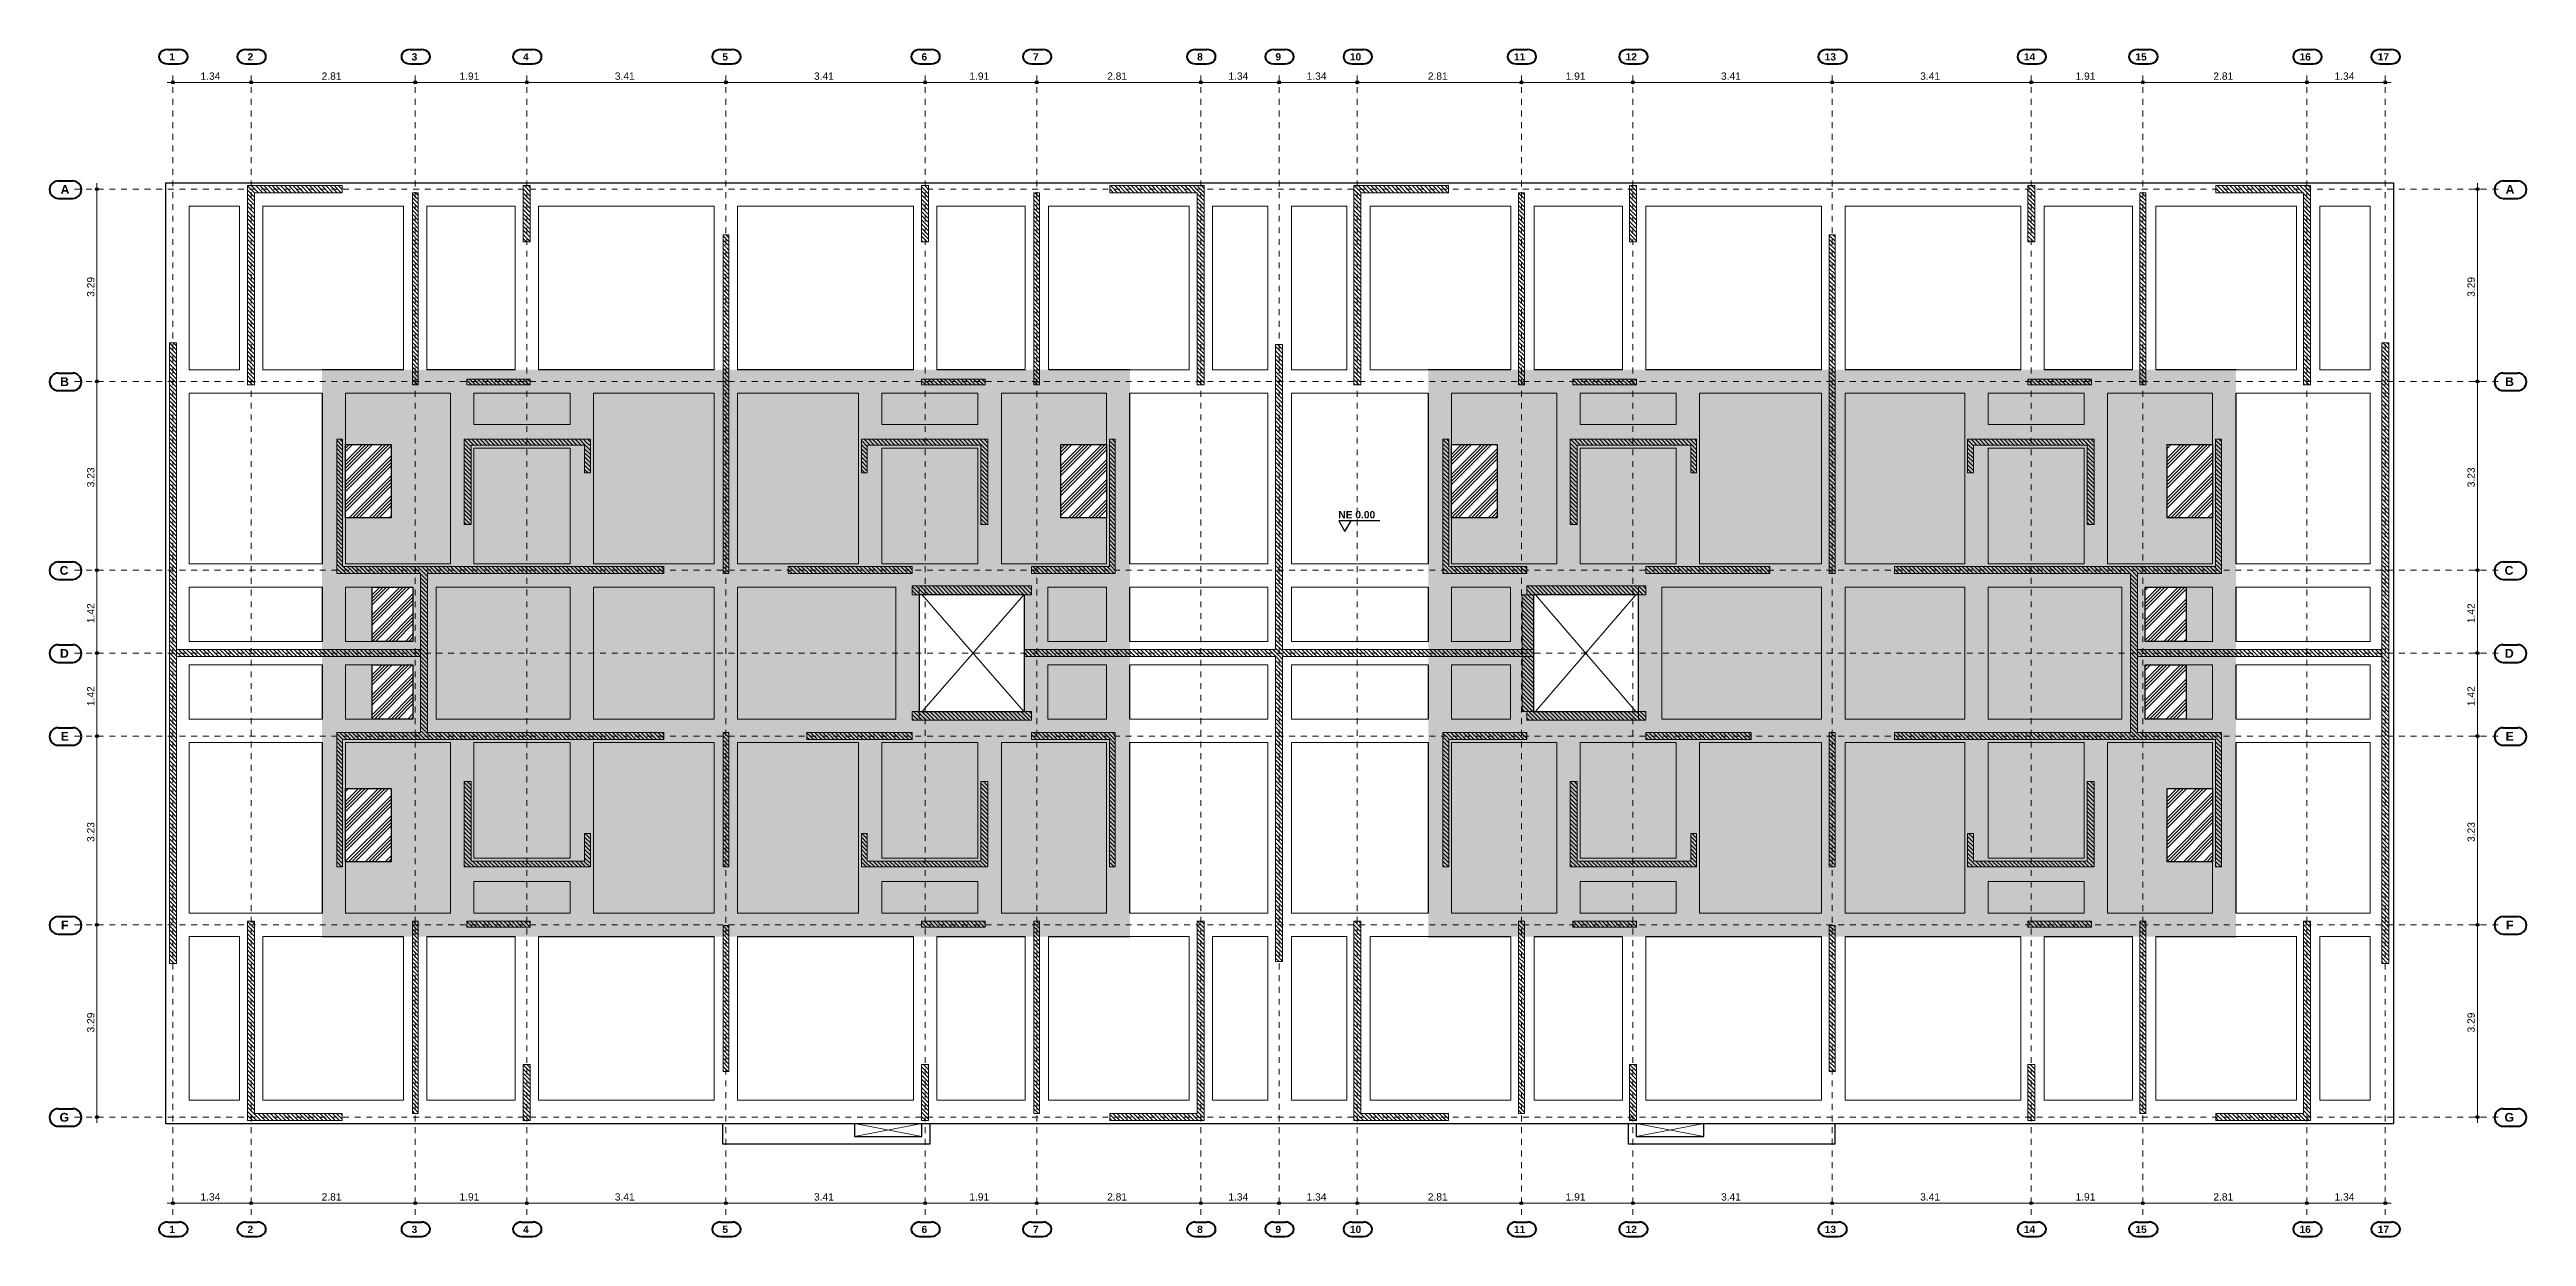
# Model space of a CAD drawing. Header units: metres. Extents: x 1.9 to 93.5, y 3.6 to 60.4.
# Drawn here: x 51.07 to 93.48, y 40.11 to 60.42 of the extents above; entities that cross this region are included whole.
import ezdxf

# ---------------------------------------------------------------- set-up
doc = ezdxf.new("R2010")
doc.units = ezdxf.units.M
doc.linetypes.add('-PYD PUNTEADO', pattern=[0.003177, 0.002118, -0.001059])
doc.linetypes.add('IMPORT-CENTER', pattern=[0.02, 0.0125, -0.0025, 0.0025, -0.0025])
for name, color, linetype, lineweight in [('ACHURADO-1', 8, 'Continuous', 9), ('CASETONES-1', 8, 'Continuous', 9), ('CONTORNO-1', 2, 'Continuous', 30), ('COTAS-2', 9, 'Continuous', 9), ('COTAS-50', 9, 'Continuous', 9), ('EJES-2', 1, 'IMPORT-CENTER', 9), ('MUROS-1', 8, 'Continuous', 9), ('MUROS-2', 8, '-PYD PUNTEADO', 9), ('TEXTEJES', 3, 'Continuous', 50), ('TEXTO M-1', 2, 'Continuous', 30), ('VARIOS', 8, 'Continuous', 9), ('VARIOS-1', 8, 'Continuous', 9)]:
    doc.layers.add(name, color=color, linetype=linetype, lineweight=lineweight)
doc.styles.add('Swis721 Ex BT_B_1', font='swisseb.ttf', dxfattribs={"height": 0.15})
doc.styles.add('Swis721 Ex BT_B_2', font='swisseb.ttf', dxfattribs={"height": 0.125})
doc.styles.add('Swis721 LtEx BT_4', font='swissel.ttf', dxfattribs={"height": 0.125})
doc.styles.add('Swis721 LtEx BT_B', font='', dxfattribs={"height": 0.125})
doc.styles.get('Swis721 LtEx BT_B').set_extended_font_data('Swis721 LtEx BT', bold=True)
doc.dimstyles.new('P_D-PLI-COT-EJE', dxfattribs={"dimscale": 0.3048, "dimtxt": 0.131878, "dimasz": 0.656168, "dimexe": 0.164042, "dimexo": 0.164042, "dimgap": 0.008202, "dimtad": 1, "dimrnd": 0.01, "dimzin": 0, "dimdsep": 46, "dimtxsty": 'Swis721 LtEx BT_4', "dimblk1": 'DOTSMALL', "dimblk2": 'DOTSMALL', "dimsah": 1, "dimcen": 0.09, "dimdle": 0.328084, "dimadec": 0, "dimazin": 0, "dimtfac": 1, "dimtdec": 4, "dimtix": 1, "dimtmove": 0, "dimatfit": 3, "dimfxl": 1, "dimtvp": 1, "dimtolj": 1, "dimtzin": 0, "dimarcsym": 2})
pattern_1 = [(315, (56.83287, 0), (0.03535534, 0.03535534), [])]

msp = doc.modelspace()

# ---------------------------------------------------------------- texts
at = {"layer": 'TEXTEJES', "attachment_point": 1}
for s, insert, char_height, width, style in [('\\fSwis721 Ex BT|b1|i0|c0|p34|;1', (53.124, 60.357), 0.125, 0.15633, 'Swis721 Ex BT_B_2'), ('\\fSwis721 Ex BT|b1|i0|c0|p34|;2', (54.464, 60.357), 0.125, 0.15633, 'Swis721 Ex BT_B_2'), ('\\fSwis721 Ex BT|b1|i0|c0|p34|;3', (57.274, 60.357), 0.125, 0.15633, 'Swis721 Ex BT_B_2'), ('\\fSwis721 Ex BT|b1|i0|c0|p34|;4', (59.184, 60.357), 0.125, 0.15633, 'Swis721 Ex BT_B_2'), ('\\fSwis721 Ex BT|b1|i0|c0|p34|;5', (62.594, 60.357), 0.125, 0.15633, 'Swis721 Ex BT_B_2'), ('\\fSwis721 Ex BT|b1|i0|c0|p34|;6', (66.004, 60.357), 0.125, 0.15633, 'Swis721 Ex BT_B_2'), ('\\fSwis721 Ex BT|b1|i0|c0|p34|;7', (67.914, 60.357), 0.125, 0.15633, 'Swis721 Ex BT_B_2'), ('\\fSwis721 Ex BT|b1|i0|c0|p34|;8', (70.724, 60.357), 0.125, 0.15633, 'Swis721 Ex BT_B_2'), ('\\fSwis721 Ex BT|b1|i0|c0|p34|;9', (72.064, 60.357), 0.125, 0.15633, 'Swis721 Ex BT_B_2'), ('10', (73.339, 60.357), 0.125, 0.31266, 'Swis721 Ex BT_B_2'), ('11', (76.149, 60.357), 0.125, 0.31266, 'Swis721 Ex BT_B_2'), ('12', (78.059, 60.357), 0.125, 0.31266, 'Swis721 Ex BT_B_2'), ('13', (81.469, 60.357), 0.125, 0.31266, 'Swis721 Ex BT_B_2'), ('14', (84.879, 60.357), 0.125, 0.31266, 'Swis721 Ex BT_B_2'), ('15', (86.789, 60.357), 0.125, 0.31266, 'Swis721 Ex BT_B_2'), ('16', (89.599, 60.357), 0.125, 0.31266, 'Swis721 Ex BT_B_2'), ('17', (90.939, 60.357), 0.125, 0.31266, 'Swis721 Ex BT_B_2'), ('\\fSwis721 Ex BT|b1|i0|c0|p34|;A', (51.264, 58.101), 0.15, 0.20042, 'Swis721 Ex BT_B_1'), ('\\fSwis721 Ex BT|b1|i0|c0|p34|;A', (93.128, 58.101), 0.15, 0.20042, 'Swis721 Ex BT_B_1'), ('\\fSwis721 Ex BT|b1|i0|c0|p34|;B', (51.256, 54.811), 0.15, 0.22046, 'Swis721 Ex BT_B_1'), ('\\fSwis721 Ex BT|b1|i0|c0|p34|;B', (93.119, 54.811), 0.15, 0.22046, 'Swis721 Ex BT_B_1'), ('\\fSwis721 Ex BT|b1|i0|c0|p34|;C', (51.248, 51.581), 0.15, 0.24051, 'Swis721 Ex BT_B_1'), ('\\fSwis721 Ex BT|b1|i0|c0|p34|;C', (93.111, 51.581), 0.15, 0.24051, 'Swis721 Ex BT_B_1'), ('\\fSwis721 Ex BT|b1|i0|c0|p34|;D', (51.253, 50.161), 0.15, 0.22848, 'Swis721 Ex BT_B_1'), ('\\fSwis721 Ex BT|b1|i0|c0|p34|;D', (93.116, 50.161), 0.15, 0.22848, 'Swis721 Ex BT_B_1'), ('\\fSwis721 Ex BT|b1|i0|c0|p34|;E', (51.266, 48.741), 0.15, 0.19641, 'Swis721 Ex BT_B_1'), ('\\fSwis721 Ex BT|b1|i0|c0|p34|;E', (93.129, 48.741), 0.15, 0.19641, 'Swis721 Ex BT_B_1'), ('\\fSwis721 Ex BT|b1|i0|c0|p34|;F', (51.271, 45.511), 0.15, 0.18439, 'Swis721 Ex BT_B_1'), ('\\fSwis721 Ex BT|b1|i0|c0|p34|;F', (93.134, 45.511), 0.15, 0.18439, 'Swis721 Ex BT_B_1'), ('\\fSwis721 Ex BT|b1|i0|c0|p34|;G', (51.246, 42.221), 0.15, 0.24451, 'Swis721 Ex BT_B_1'), ('\\fSwis721 Ex BT|b1|i0|c0|p34|;G', (93.109, 42.221), 0.15, 0.24451, 'Swis721 Ex BT_B_1'), ('\\fSwis721 Ex BT|b1|i0|c0|p34|;1', (53.124, 40.29), 0.125, 0.15633, 'Swis721 Ex BT_B_2'), ('\\fSwis721 Ex BT|b1|i0|c0|p34|;2', (54.464, 40.29), 0.125, 0.15633, 'Swis721 Ex BT_B_2'), ('\\fSwis721 Ex BT|b1|i0|c0|p34|;3', (57.274, 40.29), 0.125, 0.15633, 'Swis721 Ex BT_B_2'), ('\\fSwis721 Ex BT|b1|i0|c0|p34|;4', (59.184, 40.29), 0.125, 0.15633, 'Swis721 Ex BT_B_2'), ('\\fSwis721 Ex BT|b1|i0|c0|p34|;5', (62.594, 40.29), 0.125, 0.15633, 'Swis721 Ex BT_B_2'), ('\\fSwis721 Ex BT|b1|i0|c0|p34|;6', (66.004, 40.29), 0.125, 0.15633, 'Swis721 Ex BT_B_2'), ('\\fSwis721 Ex BT|b1|i0|c0|p34|;7', (67.914, 40.29), 0.125, 0.15633, 'Swis721 Ex BT_B_2'), ('\\fSwis721 Ex BT|b1|i0|c0|p34|;8', (70.724, 40.29), 0.125, 0.15633, 'Swis721 Ex BT_B_2'), ('\\fSwis721 Ex BT|b1|i0|c0|p34|;9', (72.064, 40.29), 0.125, 0.15633, 'Swis721 Ex BT_B_2'), ('10', (73.339, 40.29), 0.125, 0.31266, 'Swis721 Ex BT_B_2'), ('11', (76.149, 40.29), 0.125, 0.31266, 'Swis721 Ex BT_B_2'), ('12', (78.059, 40.29), 0.125, 0.31266, 'Swis721 Ex BT_B_2'), ('13', (81.469, 40.29), 0.125, 0.31266, 'Swis721 Ex BT_B_2'), ('14', (84.879, 40.29), 0.125, 0.31266, 'Swis721 Ex BT_B_2'), ('15', (86.789, 40.29), 0.125, 0.31266, 'Swis721 Ex BT_B_2'), ('16', (89.599, 40.29), 0.125, 0.31266, 'Swis721 Ex BT_B_2'), ('17', (90.939, 40.29), 0.125, 0.31266, 'Swis721 Ex BT_B_2')]:
    msp.add_mtext(s, dxfattribs=dict(at, insert=insert, char_height=char_height, width=width, style=style))
at = {"layer": 'TEXTO M-1', "insert": (73.142, 52.521), "char_height": 0.125, "width": 0.86716, "attachment_point": 1, "line_spacing_factor": 0.989083, "style": 'Swis721 LtEx BT_B'}
msp.add_mtext('NE 0.00', dxfattribs=at)

# ---------------------------------------------------------------- blocks, each defined once
blk = doc.blocks.new('Sobreancho h_1_00m - Sobreancho h_1_00m-3721884-LOS-1_4 - REFUERZO SUP_ CIMENTACIÓN LOSA SUP_')
at = {"layer": 'CASETONES-1'}
for p, q in [((9.134, 51.09), (9.134, 51.22)), ((9.134, 51.09), (9.134, 51.22)), ((21.449, 51.09), (21.449, 51.22)), ((21.449, 51.09), (21.449, 51.22)), ((9.134, 48.96), (9.134, 49.091)), ((9.134, 49.091), (9.134, 48.96)), ((21.449, 49.091), (21.449, 48.96)), ((21.449, 48.96), (21.449, 49.091))]:
    blk.add_line(p, q, dxfattribs=at)
blk = doc.blocks.new('Grid - P_D-DCA-EJE-VER-_1-75_-2560240-LOS-1_4 - REFUERZO SUP_ CIMENTACIÓN LOSA SUP_')
at = {"layer": 'TEXTEJES'}
for p, q in [((-0.00177, 0.00245), (0.00208, 0.00245)), ((-0.00177, -0.00245), (0.00208, -0.00245))]:
    blk.add_line(p, q, dxfattribs=at)
for centre, major_axis in [((-0.00177, 0), (-0.003, 0)), ((0.00208, 0), (0.003, 0))]:
    blk.add_ellipse(centre, major_axis=major_axis, ratio=0.817708, start_param=4.712389, end_param=7.853982, dxfattribs=at)
blk = doc.blocks.new('Grid - P_D-PLI-EJE-HOR-_1-75_-2561161-LOS-1_4 - REFUERZO SUP_ CIMENTACIÓN LOSA SUP_')
at = {"layer": 'TEXTEJES'}
for p, q in [((-0.00284, -0.00247), (-0.00284, 0.00247)), ((0.00316, -0.00247), (0.00316, 0.00247))]:
    blk.add_line(p, q, dxfattribs=at)
for centre, start, end in [((0.00016, 0.00247), 0, 180), ((0.00016, -0.00247), 180, 360)]:
    blk.add_arc(centre, 0.003, start, end, dxfattribs=at)
blk = doc.blocks.new('DIMBLOCK1-LOS-1_4 - REFUERZO SUP_ CIMENTACIÓN LOSA SUP_')
at = {"layer": 'COTAS-50', "lineweight": 25, "transparency": 16777216}
h = blk.add_hatch(color=256, dxfattribs=at)
edge = h.paths.add_edge_path()
edge.add_arc((53.187, 59.858), 0.025, 0, 360)
h = blk.add_hatch(color=256, dxfattribs=at)
edge = h.paths.add_edge_path()
edge.add_arc((54.527, 59.858), 0.025, 0, 360)
at = {"layer": 'COTAS-50', "transparency": 16777216}
for p, q in [((53.087, 59.858), (54.527, 59.858)), ((53.187, 59.844), (53.187, 59.908)), ((53.187, 59.858), (53.187, 59.844)), ((54.527, 59.844), (54.527, 59.908)), ((54.527, 59.858), (54.527, 59.844))]:
    blk.add_line(p, q, dxfattribs=at)
at = {"layer": 'COTAS-50', "lineweight": 25, "transparency": 16777216}
for centre in [(53.187, 59.858), (54.527, 59.858)]:
    blk.add_circle(centre, 0.025, dxfattribs=at)
at = {"layer": 'COTAS-50', "color": 0, "transparency": 16777216, "insert": (53.659, 60.027), "char_height": 0.125, "width": 0.47476, "attachment_point": 1, "line_spacing_factor": 0.989083, "style": 'Swis721 LtEx BT_4'}
blk.add_mtext('1.34', dxfattribs=at)
blk = doc.blocks.new('_DotSmall')
at = {"color": 0, "linetype": 'ByBlock', "const_width": 0.5}
blk.add_lwpolyline([(-0.0625, 0, 1), (0.0625, 0, 1)], format="xyb", close=True, dxfattribs=at)
blk = doc.blocks.new('DIMBLOCK2-LOS-1_4 - REFUERZO SUP_ CIMENTACIÓN LOSA SUP_')
at = {"layer": 'COTAS-50', "lineweight": 25, "transparency": 16777216}
h = blk.add_hatch(color=256, dxfattribs=at)
edge = h.paths.add_edge_path()
edge.add_arc((54.527, 59.858), 0.025, 0, 360)
h = blk.add_hatch(color=256, dxfattribs=at)
edge = h.paths.add_edge_path()
edge.add_arc((57.337, 59.858), 0.025, 0, 360)
at = {"layer": 'COTAS-50', "transparency": 16777216}
for p, q in [((54.527, 59.844), (54.527, 59.908)), ((54.527, 59.858), (57.337, 59.858)), ((54.527, 59.858), (54.527, 59.844)), ((57.337, 59.844), (57.337, 59.908)), ((57.337, 59.858), (57.337, 59.844))]:
    blk.add_line(p, q, dxfattribs=at)
at = {"layer": 'COTAS-50', "lineweight": 25, "transparency": 16777216}
for centre in [(54.527, 59.858), (57.337, 59.858)]:
    blk.add_circle(centre, 0.025, dxfattribs=at)
at = {"layer": 'COTAS-50', "color": 0, "transparency": 16777216, "insert": (55.734, 60.027), "char_height": 0.125, "width": 0.47476, "attachment_point": 1, "line_spacing_factor": 0.989083, "style": 'Swis721 LtEx BT_4'}
blk.add_mtext('2.81', dxfattribs=at)
blk = doc.blocks.new('DIMBLOCK3-LOS-1_4 - REFUERZO SUP_ CIMENTACIÓN LOSA SUP_')
at = {"layer": 'COTAS-50', "lineweight": 25, "transparency": 16777216}
h = blk.add_hatch(color=256, dxfattribs=at)
edge = h.paths.add_edge_path()
edge.add_arc((57.337, 59.858), 0.025, 0, 360)
h = blk.add_hatch(color=256, dxfattribs=at)
edge = h.paths.add_edge_path()
edge.add_arc((59.247, 59.858), 0.025, 0, 360)
at = {"layer": 'COTAS-50', "transparency": 16777216}
for p, q in [((57.337, 59.844), (57.337, 59.908)), ((57.337, 59.858), (59.247, 59.858)), ((57.337, 59.858), (57.337, 59.844)), ((59.247, 59.844), (59.247, 59.908)), ((59.247, 59.858), (59.247, 59.844))]:
    blk.add_line(p, q, dxfattribs=at)
at = {"layer": 'COTAS-50', "lineweight": 25, "transparency": 16777216}
for centre in [(57.337, 59.858), (59.247, 59.858)]:
    blk.add_circle(centre, 0.025, dxfattribs=at)
at = {"layer": 'COTAS-50', "color": 0, "transparency": 16777216, "insert": (58.094, 60.027), "char_height": 0.125, "width": 0.47476, "attachment_point": 1, "line_spacing_factor": 0.989083, "style": 'Swis721 LtEx BT_4'}
blk.add_mtext('1.91', dxfattribs=at)
blk = doc.blocks.new('DIMBLOCK4-LOS-1_4 - REFUERZO SUP_ CIMENTACIÓN LOSA SUP_')
at = {"layer": 'COTAS-50', "lineweight": 25, "transparency": 16777216}
h = blk.add_hatch(color=256, dxfattribs=at)
edge = h.paths.add_edge_path()
edge.add_arc((59.247, 59.858), 0.025, 0, 360)
h = blk.add_hatch(color=256, dxfattribs=at)
edge = h.paths.add_edge_path()
edge.add_arc((62.657, 59.858), 0.025, 0, 360)
at = {"layer": 'COTAS-50', "transparency": 16777216}
for p, q in [((59.247, 59.844), (59.247, 59.908)), ((59.247, 59.858), (62.657, 59.858)), ((59.247, 59.858), (59.247, 59.844)), ((62.657, 59.844), (62.657, 59.908)), ((62.657, 59.858), (62.657, 59.844))]:
    blk.add_line(p, q, dxfattribs=at)
at = {"layer": 'COTAS-50', "lineweight": 25, "transparency": 16777216}
for centre in [(59.247, 59.858), (62.657, 59.858)]:
    blk.add_circle(centre, 0.025, dxfattribs=at)
at = {"layer": 'COTAS-50', "color": 0, "transparency": 16777216, "insert": (60.754, 60.027), "char_height": 0.125, "width": 0.47476, "attachment_point": 1, "line_spacing_factor": 0.989083, "style": 'Swis721 LtEx BT_4'}
blk.add_mtext('3.41', dxfattribs=at)
blk = doc.blocks.new('DIMBLOCK5-LOS-1_4 - REFUERZO SUP_ CIMENTACIÓN LOSA SUP_')
at = {"layer": 'COTAS-50', "lineweight": 25, "transparency": 16777216}
h = blk.add_hatch(color=256, dxfattribs=at)
edge = h.paths.add_edge_path()
edge.add_arc((62.657, 59.858), 0.025, 0, 360)
h = blk.add_hatch(color=256, dxfattribs=at)
edge = h.paths.add_edge_path()
edge.add_arc((66.067, 59.858), 0.025, 0, 360)
at = {"layer": 'COTAS-50', "transparency": 16777216}
for p, q in [((62.657, 59.844), (62.657, 59.908)), ((62.657, 59.858), (66.067, 59.858)), ((62.657, 59.858), (62.657, 59.844)), ((66.067, 59.844), (66.067, 59.908)), ((66.067, 59.858), (66.067, 59.844))]:
    blk.add_line(p, q, dxfattribs=at)
at = {"layer": 'COTAS-50', "lineweight": 25, "transparency": 16777216}
for centre in [(62.657, 59.858), (66.067, 59.858)]:
    blk.add_circle(centre, 0.025, dxfattribs=at)
at = {"layer": 'COTAS-50', "color": 0, "transparency": 16777216, "insert": (64.164, 60.027), "char_height": 0.125, "width": 0.47476, "attachment_point": 1, "line_spacing_factor": 0.989083, "style": 'Swis721 LtEx BT_4'}
blk.add_mtext('3.41', dxfattribs=at)
blk = doc.blocks.new('DIMBLOCK6-LOS-1_4 - REFUERZO SUP_ CIMENTACIÓN LOSA SUP_')
at = {"layer": 'COTAS-50', "lineweight": 25, "transparency": 16777216}
h = blk.add_hatch(color=256, dxfattribs=at)
edge = h.paths.add_edge_path()
edge.add_arc((66.067, 59.858), 0.025, 0, 360)
h = blk.add_hatch(color=256, dxfattribs=at)
edge = h.paths.add_edge_path()
edge.add_arc((67.977, 59.858), 0.025, 0, 360)
at = {"layer": 'COTAS-50', "transparency": 16777216}
for p, q in [((66.067, 59.844), (66.067, 59.908)), ((66.067, 59.858), (67.977, 59.858)), ((66.067, 59.858), (66.067, 59.844)), ((67.977, 59.844), (67.977, 59.908)), ((67.977, 59.858), (67.977, 59.844))]:
    blk.add_line(p, q, dxfattribs=at)
at = {"layer": 'COTAS-50', "lineweight": 25, "transparency": 16777216}
for centre in [(66.067, 59.858), (67.977, 59.858)]:
    blk.add_circle(centre, 0.025, dxfattribs=at)
at = {"layer": 'COTAS-50', "color": 0, "transparency": 16777216, "insert": (66.824, 60.027), "char_height": 0.125, "width": 0.47476, "attachment_point": 1, "line_spacing_factor": 0.989083, "style": 'Swis721 LtEx BT_4'}
blk.add_mtext('1.91', dxfattribs=at)
blk = doc.blocks.new('DIMBLOCK7-LOS-1_4 - REFUERZO SUP_ CIMENTACIÓN LOSA SUP_')
at = {"layer": 'COTAS-50', "lineweight": 25, "transparency": 16777216}
h = blk.add_hatch(color=256, dxfattribs=at)
edge = h.paths.add_edge_path()
edge.add_arc((67.977, 59.858), 0.025, 0, 360)
h = blk.add_hatch(color=256, dxfattribs=at)
edge = h.paths.add_edge_path()
edge.add_arc((70.787, 59.858), 0.025, 0, 360)
at = {"layer": 'COTAS-50', "transparency": 16777216}
for p, q in [((67.977, 59.844), (67.977, 59.908)), ((67.977, 59.858), (70.787, 59.858)), ((67.977, 59.858), (67.977, 59.844)), ((70.787, 59.844), (70.787, 59.908)), ((70.787, 59.858), (70.787, 59.844))]:
    blk.add_line(p, q, dxfattribs=at)
at = {"layer": 'COTAS-50', "lineweight": 25, "transparency": 16777216}
for centre in [(67.977, 59.858), (70.787, 59.858)]:
    blk.add_circle(centre, 0.025, dxfattribs=at)
at = {"layer": 'COTAS-50', "color": 0, "transparency": 16777216, "insert": (69.184, 60.027), "char_height": 0.125, "width": 0.47476, "attachment_point": 1, "line_spacing_factor": 0.989083, "style": 'Swis721 LtEx BT_4'}
blk.add_mtext('2.81', dxfattribs=at)
blk = doc.blocks.new('DIMBLOCK8-LOS-1_4 - REFUERZO SUP_ CIMENTACIÓN LOSA SUP_')
at = {"layer": 'COTAS-50', "lineweight": 25, "transparency": 16777216}
h = blk.add_hatch(color=256, dxfattribs=at)
edge = h.paths.add_edge_path()
edge.add_arc((70.787, 59.858), 0.025, 0, 360)
h = blk.add_hatch(color=256, dxfattribs=at)
edge = h.paths.add_edge_path()
edge.add_arc((72.127, 59.858), 0.025, 0, 360)
at = {"layer": 'COTAS-50', "transparency": 16777216}
for p, q in [((70.787, 59.844), (70.787, 59.908)), ((70.787, 59.858), (72.127, 59.858)), ((70.787, 59.858), (70.787, 59.844)), ((72.127, 59.844), (72.127, 59.908)), ((72.127, 59.858), (72.127, 59.844))]:
    blk.add_line(p, q, dxfattribs=at)
at = {"layer": 'COTAS-50', "lineweight": 25, "transparency": 16777216}
for centre in [(70.787, 59.858), (72.127, 59.858)]:
    blk.add_circle(centre, 0.025, dxfattribs=at)
at = {"layer": 'COTAS-50', "color": 0, "transparency": 16777216, "insert": (71.259, 60.027), "char_height": 0.125, "width": 0.47476, "attachment_point": 1, "line_spacing_factor": 0.989083, "style": 'Swis721 LtEx BT_4'}
blk.add_mtext('1.34', dxfattribs=at)
blk = doc.blocks.new('DIMBLOCK9-LOS-1_4 - REFUERZO SUP_ CIMENTACIÓN LOSA SUP_')
at = {"layer": 'COTAS-50', "lineweight": 25, "transparency": 16777216}
h = blk.add_hatch(color=256, dxfattribs=at)
edge = h.paths.add_edge_path()
edge.add_arc((72.127, 59.858), 0.025, 0, 360)
h = blk.add_hatch(color=256, dxfattribs=at)
edge = h.paths.add_edge_path()
edge.add_arc((73.467, 59.858), 0.025, 0, 360)
at = {"layer": 'COTAS-50', "transparency": 16777216}
for p, q in [((72.127, 59.844), (72.127, 59.908)), ((72.127, 59.858), (73.467, 59.858)), ((72.127, 59.858), (72.127, 59.844)), ((73.467, 59.844), (73.467, 59.908)), ((73.467, 59.858), (73.467, 59.844))]:
    blk.add_line(p, q, dxfattribs=at)
at = {"layer": 'COTAS-50', "lineweight": 25, "transparency": 16777216}
for centre in [(72.127, 59.858), (73.467, 59.858)]:
    blk.add_circle(centre, 0.025, dxfattribs=at)
at = {"layer": 'COTAS-50', "color": 0, "transparency": 16777216, "insert": (72.599, 60.027), "char_height": 0.125, "width": 0.47476, "attachment_point": 1, "line_spacing_factor": 0.989083, "style": 'Swis721 LtEx BT_4'}
blk.add_mtext('1.34', dxfattribs=at)
blk = doc.blocks.new('DIMBLOCK10-LOS-1_4 - REFUERZO SUP_ CIMENTACIÓN LOSA SUP_')
at = {"layer": 'COTAS-50', "lineweight": 25, "transparency": 16777216}
h = blk.add_hatch(color=256, dxfattribs=at)
edge = h.paths.add_edge_path()
edge.add_arc((73.467, 59.858), 0.025, 0, 360)
h = blk.add_hatch(color=256, dxfattribs=at)
edge = h.paths.add_edge_path()
edge.add_arc((76.277, 59.858), 0.025, 0, 360)
at = {"layer": 'COTAS-50', "transparency": 16777216}
for p, q in [((73.467, 59.844), (73.467, 59.908)), ((73.467, 59.858), (76.277, 59.858)), ((73.467, 59.858), (73.467, 59.844)), ((76.277, 59.844), (76.277, 59.908)), ((76.277, 59.858), (76.277, 59.844))]:
    blk.add_line(p, q, dxfattribs=at)
at = {"layer": 'COTAS-50', "lineweight": 25, "transparency": 16777216}
for centre in [(73.467, 59.858), (76.277, 59.858)]:
    blk.add_circle(centre, 0.025, dxfattribs=at)
at = {"layer": 'COTAS-50', "color": 0, "transparency": 16777216, "insert": (74.674, 60.027), "char_height": 0.125, "width": 0.47476, "attachment_point": 1, "line_spacing_factor": 0.989083, "style": 'Swis721 LtEx BT_4'}
blk.add_mtext('2.81', dxfattribs=at)
blk = doc.blocks.new('DIMBLOCK11-LOS-1_4 - REFUERZO SUP_ CIMENTACIÓN LOSA SUP_')
at = {"layer": 'COTAS-50', "lineweight": 25, "transparency": 16777216}
h = blk.add_hatch(color=256, dxfattribs=at)
edge = h.paths.add_edge_path()
edge.add_arc((76.277, 59.858), 0.025, 0, 360)
h = blk.add_hatch(color=256, dxfattribs=at)
edge = h.paths.add_edge_path()
edge.add_arc((78.187, 59.858), 0.025, 0, 360)
at = {"layer": 'COTAS-50', "transparency": 16777216}
for p, q in [((76.277, 59.844), (76.277, 59.908)), ((76.277, 59.858), (78.187, 59.858)), ((76.277, 59.858), (76.277, 59.844)), ((78.187, 59.844), (78.187, 59.908)), ((78.187, 59.858), (78.187, 59.844))]:
    blk.add_line(p, q, dxfattribs=at)
at = {"layer": 'COTAS-50', "lineweight": 25, "transparency": 16777216}
for centre in [(76.277, 59.858), (78.187, 59.858)]:
    blk.add_circle(centre, 0.025, dxfattribs=at)
at = {"layer": 'COTAS-50', "color": 0, "transparency": 16777216, "insert": (77.034, 60.027), "char_height": 0.125, "width": 0.47476, "attachment_point": 1, "line_spacing_factor": 0.989083, "style": 'Swis721 LtEx BT_4'}
blk.add_mtext('1.91', dxfattribs=at)
blk = doc.blocks.new('DIMBLOCK12-LOS-1_4 - REFUERZO SUP_ CIMENTACIÓN LOSA SUP_')
at = {"layer": 'COTAS-50', "lineweight": 25, "transparency": 16777216}
h = blk.add_hatch(color=256, dxfattribs=at)
edge = h.paths.add_edge_path()
edge.add_arc((78.187, 59.858), 0.025, 0, 360)
h = blk.add_hatch(color=256, dxfattribs=at)
edge = h.paths.add_edge_path()
edge.add_arc((81.597, 59.858), 0.025, 0, 360)
at = {"layer": 'COTAS-50', "transparency": 16777216}
for p, q in [((78.187, 59.844), (78.187, 59.908)), ((78.187, 59.858), (81.597, 59.858)), ((78.187, 59.858), (78.187, 59.844)), ((81.597, 59.844), (81.597, 59.908)), ((81.597, 59.858), (81.597, 59.844))]:
    blk.add_line(p, q, dxfattribs=at)
at = {"layer": 'COTAS-50', "lineweight": 25, "transparency": 16777216}
for centre in [(78.187, 59.858), (81.597, 59.858)]:
    blk.add_circle(centre, 0.025, dxfattribs=at)
at = {"layer": 'COTAS-50', "color": 0, "transparency": 16777216, "insert": (79.694, 60.027), "char_height": 0.125, "width": 0.47476, "attachment_point": 1, "line_spacing_factor": 0.989083, "style": 'Swis721 LtEx BT_4'}
blk.add_mtext('3.41', dxfattribs=at)
blk = doc.blocks.new('DIMBLOCK13-LOS-1_4 - REFUERZO SUP_ CIMENTACIÓN LOSA SUP_')
at = {"layer": 'COTAS-50', "lineweight": 25, "transparency": 16777216}
h = blk.add_hatch(color=256, dxfattribs=at)
edge = h.paths.add_edge_path()
edge.add_arc((81.597, 59.858), 0.025, 0, 360)
h = blk.add_hatch(color=256, dxfattribs=at)
edge = h.paths.add_edge_path()
edge.add_arc((85.007, 59.858), 0.025, 0, 360)
at = {"layer": 'COTAS-50', "transparency": 16777216}
for p, q in [((81.597, 59.844), (81.597, 59.908)), ((81.597, 59.858), (85.007, 59.858)), ((81.597, 59.858), (81.597, 59.844)), ((85.007, 59.844), (85.007, 59.908)), ((85.007, 59.858), (85.007, 59.844))]:
    blk.add_line(p, q, dxfattribs=at)
at = {"layer": 'COTAS-50', "lineweight": 25, "transparency": 16777216}
for centre in [(81.597, 59.858), (85.007, 59.858)]:
    blk.add_circle(centre, 0.025, dxfattribs=at)
at = {"layer": 'COTAS-50', "color": 0, "transparency": 16777216, "insert": (83.104, 60.027), "char_height": 0.125, "width": 0.47476, "attachment_point": 1, "line_spacing_factor": 0.989083, "style": 'Swis721 LtEx BT_4'}
blk.add_mtext('3.41', dxfattribs=at)
blk = doc.blocks.new('DIMBLOCK14-LOS-1_4 - REFUERZO SUP_ CIMENTACIÓN LOSA SUP_')
at = {"layer": 'COTAS-50', "lineweight": 25, "transparency": 16777216}
h = blk.add_hatch(color=256, dxfattribs=at)
edge = h.paths.add_edge_path()
edge.add_arc((85.007, 59.858), 0.025, 0, 360)
h = blk.add_hatch(color=256, dxfattribs=at)
edge = h.paths.add_edge_path()
edge.add_arc((86.917, 59.858), 0.025, 0, 360)
at = {"layer": 'COTAS-50', "transparency": 16777216}
for p, q in [((85.007, 59.844), (85.007, 59.908)), ((85.007, 59.858), (86.917, 59.858)), ((85.007, 59.858), (85.007, 59.844)), ((86.917, 59.844), (86.917, 59.908)), ((86.917, 59.858), (86.917, 59.844))]:
    blk.add_line(p, q, dxfattribs=at)
at = {"layer": 'COTAS-50', "lineweight": 25, "transparency": 16777216}
for centre in [(85.007, 59.858), (86.917, 59.858)]:
    blk.add_circle(centre, 0.025, dxfattribs=at)
at = {"layer": 'COTAS-50', "color": 0, "transparency": 16777216, "insert": (85.764, 60.027), "char_height": 0.125, "width": 0.47476, "attachment_point": 1, "line_spacing_factor": 0.989083, "style": 'Swis721 LtEx BT_4'}
blk.add_mtext('1.91', dxfattribs=at)
blk = doc.blocks.new('DIMBLOCK15-LOS-1_4 - REFUERZO SUP_ CIMENTACIÓN LOSA SUP_')
at = {"layer": 'COTAS-50', "lineweight": 25, "transparency": 16777216}
h = blk.add_hatch(color=256, dxfattribs=at)
edge = h.paths.add_edge_path()
edge.add_arc((86.917, 59.858), 0.025, 0, 360)
h = blk.add_hatch(color=256, dxfattribs=at)
edge = h.paths.add_edge_path()
edge.add_arc((89.727, 59.858), 0.025, 0, 360)
at = {"layer": 'COTAS-50', "transparency": 16777216}
for p, q in [((86.917, 59.844), (86.917, 59.908)), ((86.917, 59.858), (89.727, 59.858)), ((86.917, 59.858), (86.917, 59.844)), ((89.727, 59.844), (89.727, 59.908)), ((89.727, 59.858), (89.727, 59.844))]:
    blk.add_line(p, q, dxfattribs=at)
at = {"layer": 'COTAS-50', "lineweight": 25, "transparency": 16777216}
for centre in [(86.917, 59.858), (89.727, 59.858)]:
    blk.add_circle(centre, 0.025, dxfattribs=at)
at = {"layer": 'COTAS-50', "color": 0, "transparency": 16777216, "insert": (88.124, 60.027), "char_height": 0.125, "width": 0.47476, "attachment_point": 1, "line_spacing_factor": 0.989083, "style": 'Swis721 LtEx BT_4'}
blk.add_mtext('2.81', dxfattribs=at)
blk = doc.blocks.new('DIMBLOCK16-LOS-1_4 - REFUERZO SUP_ CIMENTACIÓN LOSA SUP_')
at = {"layer": 'COTAS-50', "lineweight": 25, "transparency": 16777216}
h = blk.add_hatch(color=256, dxfattribs=at)
edge = h.paths.add_edge_path()
edge.add_arc((89.727, 59.858), 0.025, 0, 360)
h = blk.add_hatch(color=256, dxfattribs=at)
edge = h.paths.add_edge_path()
edge.add_arc((91.067, 59.858), 0.025, 0, 360)
at = {"layer": 'COTAS-50', "transparency": 16777216}
for p, q in [((89.727, 59.844), (89.727, 59.908)), ((89.727, 59.858), (91.167, 59.858)), ((89.727, 59.858), (89.727, 59.844)), ((91.067, 59.844), (91.067, 59.908)), ((91.067, 59.858), (91.067, 59.844))]:
    blk.add_line(p, q, dxfattribs=at)
at = {"layer": 'COTAS-50', "lineweight": 25, "transparency": 16777216}
for centre in [(89.727, 59.858), (91.067, 59.858)]:
    blk.add_circle(centre, 0.025, dxfattribs=at)
at = {"layer": 'COTAS-50', "color": 0, "transparency": 16777216, "insert": (90.199, 60.027), "char_height": 0.125, "width": 0.47476, "attachment_point": 1, "line_spacing_factor": 0.989083, "style": 'Swis721 LtEx BT_4'}
blk.add_mtext('1.34', dxfattribs=at)
blk = doc.blocks.new('DIMBLOCK17-LOS-1_4 - REFUERZO SUP_ CIMENTACIÓN LOSA SUP_')
at = {"layer": 'COTAS-50', "lineweight": 25, "transparency": 16777216}
h = blk.add_hatch(color=256, dxfattribs=at)
edge = h.paths.add_edge_path()
edge.add_arc((51.887, 58.03), 0.025, 0, 360)
h = blk.add_hatch(color=256, dxfattribs=at)
edge = h.paths.add_edge_path()
edge.add_arc((51.887, 54.74), 0.025, 0, 360)
at = {"layer": 'COTAS-50', "transparency": 16777216}
for p, q in [((51.887, 58.13), (51.887, 54.74)), ((51.872, 58.03), (51.937, 58.03)), ((51.887, 58.03), (51.872, 58.03)), ((51.872, 54.74), (51.937, 54.74)), ((51.887, 54.74), (51.872, 54.74))]:
    blk.add_line(p, q, dxfattribs=at)
at = {"layer": 'COTAS-50', "lineweight": 25, "transparency": 16777216}
for centre in [(51.887, 58.03), (51.887, 54.74)]:
    blk.add_circle(centre, 0.025, dxfattribs=at)
at = {"layer": 'COTAS-50', "color": 0, "transparency": 16777216, "insert": (51.718, 56.188), "char_height": 0.125, "width": 0.47476, "attachment_point": 1, "rotation": 90, "line_spacing_factor": 0.989083, "style": 'Swis721 LtEx BT_4'}
blk.add_mtext('3.29', dxfattribs=at)
blk = doc.blocks.new('DIMBLOCK18-LOS-1_4 - REFUERZO SUP_ CIMENTACIÓN LOSA SUP_')
at = {"layer": 'COTAS-50', "lineweight": 25, "transparency": 16777216}
h = blk.add_hatch(color=256, dxfattribs=at)
edge = h.paths.add_edge_path()
edge.add_arc((51.887, 54.74), 0.025, 0, 360)
h = blk.add_hatch(color=256, dxfattribs=at)
edge = h.paths.add_edge_path()
edge.add_arc((51.887, 51.51), 0.025, 0, 360)
at = {"layer": 'COTAS-50', "transparency": 16777216}
for p, q in [((51.872, 54.74), (51.937, 54.74)), ((51.887, 54.74), (51.872, 54.74)), ((51.887, 54.74), (51.887, 51.51)), ((51.872, 51.51), (51.937, 51.51)), ((51.887, 51.51), (51.872, 51.51))]:
    blk.add_line(p, q, dxfattribs=at)
at = {"layer": 'COTAS-50', "lineweight": 25, "transparency": 16777216}
for centre in [(51.887, 54.74), (51.887, 51.51)]:
    blk.add_circle(centre, 0.025, dxfattribs=at)
at = {"layer": 'COTAS-50', "color": 0, "transparency": 16777216, "insert": (51.718, 52.928), "char_height": 0.125, "width": 0.47476, "attachment_point": 1, "rotation": 90, "line_spacing_factor": 0.989083, "style": 'Swis721 LtEx BT_4'}
blk.add_mtext('3.23', dxfattribs=at)
blk = doc.blocks.new('DIMBLOCK19-LOS-1_4 - REFUERZO SUP_ CIMENTACIÓN LOSA SUP_')
at = {"layer": 'COTAS-50', "lineweight": 25, "transparency": 16777216}
h = blk.add_hatch(color=256, dxfattribs=at)
edge = h.paths.add_edge_path()
edge.add_arc((51.887, 51.51), 0.025, 0, 360)
h = blk.add_hatch(color=256, dxfattribs=at)
edge = h.paths.add_edge_path()
edge.add_arc((51.887, 50.09), 0.025, 0, 360)
at = {"layer": 'COTAS-50', "transparency": 16777216}
for p, q in [((51.872, 51.51), (51.937, 51.51)), ((51.887, 51.51), (51.872, 51.51)), ((51.887, 51.51), (51.887, 50.09)), ((51.872, 50.09), (51.937, 50.09)), ((51.887, 50.09), (51.872, 50.09))]:
    blk.add_line(p, q, dxfattribs=at)
at = {"layer": 'COTAS-50', "lineweight": 25, "transparency": 16777216}
for centre in [(51.887, 51.51), (51.887, 50.09)]:
    blk.add_circle(centre, 0.025, dxfattribs=at)
at = {"layer": 'COTAS-50', "color": 0, "transparency": 16777216, "insert": (51.718, 50.603), "char_height": 0.125, "width": 0.47476, "attachment_point": 1, "rotation": 90, "line_spacing_factor": 0.989083, "style": 'Swis721 LtEx BT_4'}
blk.add_mtext('1.42', dxfattribs=at)
blk = doc.blocks.new('DIMBLOCK20-LOS-1_4 - REFUERZO SUP_ CIMENTACIÓN LOSA SUP_')
at = {"layer": 'COTAS-50', "lineweight": 25, "transparency": 16777216}
h = blk.add_hatch(color=256, dxfattribs=at)
edge = h.paths.add_edge_path()
edge.add_arc((51.887, 50.09), 0.025, 0, 360)
h = blk.add_hatch(color=256, dxfattribs=at)
edge = h.paths.add_edge_path()
edge.add_arc((51.887, 48.67), 0.025, 0, 360)
at = {"layer": 'COTAS-50', "transparency": 16777216}
for p, q in [((51.872, 50.09), (51.937, 50.09)), ((51.887, 50.09), (51.872, 50.09)), ((51.887, 50.09), (51.887, 48.67)), ((51.872, 48.67), (51.937, 48.67)), ((51.887, 48.67), (51.872, 48.67))]:
    blk.add_line(p, q, dxfattribs=at)
at = {"layer": 'COTAS-50', "lineweight": 25, "transparency": 16777216}
for centre in [(51.887, 50.09), (51.887, 48.67)]:
    blk.add_circle(centre, 0.025, dxfattribs=at)
at = {"layer": 'COTAS-50', "color": 0, "transparency": 16777216, "insert": (51.718, 49.183), "char_height": 0.125, "width": 0.47476, "attachment_point": 1, "rotation": 90, "line_spacing_factor": 0.989083, "style": 'Swis721 LtEx BT_4'}
blk.add_mtext('1.42', dxfattribs=at)
blk = doc.blocks.new('DIMBLOCK21-LOS-1_4 - REFUERZO SUP_ CIMENTACIÓN LOSA SUP_')
at = {"layer": 'COTAS-50', "lineweight": 25, "transparency": 16777216}
h = blk.add_hatch(color=256, dxfattribs=at)
edge = h.paths.add_edge_path()
edge.add_arc((51.887, 48.67), 0.025, 0, 360)
h = blk.add_hatch(color=256, dxfattribs=at)
edge = h.paths.add_edge_path()
edge.add_arc((51.887, 45.44), 0.025, 0, 360)
at = {"layer": 'COTAS-50', "transparency": 16777216}
for p, q in [((51.872, 48.67), (51.937, 48.67)), ((51.887, 48.67), (51.872, 48.67)), ((51.887, 48.67), (51.887, 45.44)), ((51.872, 45.44), (51.937, 45.44)), ((51.887, 45.44), (51.872, 45.44))]:
    blk.add_line(p, q, dxfattribs=at)
at = {"layer": 'COTAS-50', "lineweight": 25, "transparency": 16777216}
for centre in [(51.887, 48.67), (51.887, 45.44)]:
    blk.add_circle(centre, 0.025, dxfattribs=at)
at = {"layer": 'COTAS-50', "color": 0, "transparency": 16777216, "insert": (51.718, 46.858), "char_height": 0.125, "width": 0.47476, "attachment_point": 1, "rotation": 90, "line_spacing_factor": 0.989083, "style": 'Swis721 LtEx BT_4'}
blk.add_mtext('3.23', dxfattribs=at)
blk = doc.blocks.new('DIMBLOCK22-LOS-1_4 - REFUERZO SUP_ CIMENTACIÓN LOSA SUP_')
at = {"layer": 'COTAS-50', "lineweight": 25, "transparency": 16777216}
h = blk.add_hatch(color=256, dxfattribs=at)
edge = h.paths.add_edge_path()
edge.add_arc((51.887, 45.44), 0.025, 0, 360)
h = blk.add_hatch(color=256, dxfattribs=at)
edge = h.paths.add_edge_path()
edge.add_arc((51.887, 42.15), 0.025, 0, 360)
at = {"layer": 'COTAS-50', "transparency": 16777216}
for p, q in [((51.872, 45.44), (51.937, 45.44)), ((51.887, 45.44), (51.872, 45.44)), ((51.887, 45.44), (51.887, 42.05)), ((51.872, 42.15), (51.937, 42.15)), ((51.887, 42.15), (51.872, 42.15))]:
    blk.add_line(p, q, dxfattribs=at)
at = {"layer": 'COTAS-50', "lineweight": 25, "transparency": 16777216}
for centre in [(51.887, 45.44), (51.887, 42.15)]:
    blk.add_circle(centre, 0.025, dxfattribs=at)
at = {"layer": 'COTAS-50', "color": 0, "transparency": 16777216, "insert": (51.718, 43.598), "char_height": 0.125, "width": 0.47476, "attachment_point": 1, "rotation": 90, "line_spacing_factor": 0.989083, "style": 'Swis721 LtEx BT_4'}
blk.add_mtext('3.29', dxfattribs=at)
blk = doc.blocks.new('DIMBLOCK23-LOS-1_4 - REFUERZO SUP_ CIMENTACIÓN LOSA SUP_')
at = {"layer": 'COTAS-50', "lineweight": 25, "transparency": 16777216}
h = blk.add_hatch(color=256, dxfattribs=at)
edge = h.paths.add_edge_path()
edge.add_arc((53.187, 40.677), 0.025, 0, 360)
h = blk.add_hatch(color=256, dxfattribs=at)
edge = h.paths.add_edge_path()
edge.add_arc((54.527, 40.677), 0.025, 0, 360)
at = {"layer": 'COTAS-50', "transparency": 16777216}
for p, q in [((53.187, 40.663), (53.187, 40.727)), ((54.527, 40.663), (54.527, 40.727)), ((53.087, 40.677), (54.527, 40.677)), ((53.187, 40.677), (53.187, 40.663)), ((54.527, 40.677), (54.527, 40.663))]:
    blk.add_line(p, q, dxfattribs=at)
at = {"layer": 'COTAS-50', "lineweight": 25, "transparency": 16777216}
for centre in [(53.187, 40.677), (54.527, 40.677)]:
    blk.add_circle(centre, 0.025, dxfattribs=at)
at = {"layer": 'COTAS-50', "color": 0, "transparency": 16777216, "insert": (53.659, 40.846), "char_height": 0.125, "width": 0.47476, "attachment_point": 1, "line_spacing_factor": 0.989083, "style": 'Swis721 LtEx BT_4'}
blk.add_mtext('1.34', dxfattribs=at)
blk = doc.blocks.new('DIMBLOCK24-LOS-1_4 - REFUERZO SUP_ CIMENTACIÓN LOSA SUP_')
at = {"layer": 'COTAS-50', "lineweight": 25, "transparency": 16777216}
h = blk.add_hatch(color=256, dxfattribs=at)
edge = h.paths.add_edge_path()
edge.add_arc((54.527, 40.677), 0.025, 0, 360)
h = blk.add_hatch(color=256, dxfattribs=at)
edge = h.paths.add_edge_path()
edge.add_arc((57.337, 40.677), 0.025, 0, 360)
at = {"layer": 'COTAS-50', "transparency": 16777216}
for p, q in [((54.527, 40.663), (54.527, 40.727)), ((57.337, 40.663), (57.337, 40.727)), ((54.527, 40.677), (57.337, 40.677)), ((54.527, 40.677), (54.527, 40.663)), ((57.337, 40.677), (57.337, 40.663))]:
    blk.add_line(p, q, dxfattribs=at)
at = {"layer": 'COTAS-50', "lineweight": 25, "transparency": 16777216}
for centre in [(54.527, 40.677), (57.337, 40.677)]:
    blk.add_circle(centre, 0.025, dxfattribs=at)
at = {"layer": 'COTAS-50', "color": 0, "transparency": 16777216, "insert": (55.734, 40.846), "char_height": 0.125, "width": 0.47476, "attachment_point": 1, "line_spacing_factor": 0.989083, "style": 'Swis721 LtEx BT_4'}
blk.add_mtext('2.81', dxfattribs=at)
blk = doc.blocks.new('DIMBLOCK25-LOS-1_4 - REFUERZO SUP_ CIMENTACIÓN LOSA SUP_')
at = {"layer": 'COTAS-50', "lineweight": 25, "transparency": 16777216}
h = blk.add_hatch(color=256, dxfattribs=at)
edge = h.paths.add_edge_path()
edge.add_arc((57.337, 40.677), 0.025, 0, 360)
h = blk.add_hatch(color=256, dxfattribs=at)
edge = h.paths.add_edge_path()
edge.add_arc((59.247, 40.677), 0.025, 0, 360)
at = {"layer": 'COTAS-50', "transparency": 16777216}
for p, q in [((57.337, 40.663), (57.337, 40.727)), ((59.247, 40.663), (59.247, 40.727)), ((57.337, 40.677), (59.247, 40.677)), ((57.337, 40.677), (57.337, 40.663)), ((59.247, 40.677), (59.247, 40.663))]:
    blk.add_line(p, q, dxfattribs=at)
at = {"layer": 'COTAS-50', "lineweight": 25, "transparency": 16777216}
for centre in [(57.337, 40.677), (59.247, 40.677)]:
    blk.add_circle(centre, 0.025, dxfattribs=at)
at = {"layer": 'COTAS-50', "color": 0, "transparency": 16777216, "insert": (58.094, 40.846), "char_height": 0.125, "width": 0.47476, "attachment_point": 1, "line_spacing_factor": 0.989083, "style": 'Swis721 LtEx BT_4'}
blk.add_mtext('1.91', dxfattribs=at)
blk = doc.blocks.new('DIMBLOCK26-LOS-1_4 - REFUERZO SUP_ CIMENTACIÓN LOSA SUP_')
at = {"layer": 'COTAS-50', "lineweight": 25, "transparency": 16777216}
h = blk.add_hatch(color=256, dxfattribs=at)
edge = h.paths.add_edge_path()
edge.add_arc((59.247, 40.677), 0.025, 0, 360)
h = blk.add_hatch(color=256, dxfattribs=at)
edge = h.paths.add_edge_path()
edge.add_arc((62.657, 40.677), 0.025, 0, 360)
at = {"layer": 'COTAS-50', "transparency": 16777216}
for p, q in [((59.247, 40.663), (59.247, 40.727)), ((62.657, 40.663), (62.657, 40.727)), ((59.247, 40.677), (62.657, 40.677)), ((59.247, 40.677), (59.247, 40.663)), ((62.657, 40.677), (62.657, 40.663))]:
    blk.add_line(p, q, dxfattribs=at)
at = {"layer": 'COTAS-50', "lineweight": 25, "transparency": 16777216}
for centre in [(59.247, 40.677), (62.657, 40.677)]:
    blk.add_circle(centre, 0.025, dxfattribs=at)
at = {"layer": 'COTAS-50', "color": 0, "transparency": 16777216, "insert": (60.754, 40.846), "char_height": 0.125, "width": 0.47476, "attachment_point": 1, "line_spacing_factor": 0.989083, "style": 'Swis721 LtEx BT_4'}
blk.add_mtext('3.41', dxfattribs=at)
blk = doc.blocks.new('DIMBLOCK27-LOS-1_4 - REFUERZO SUP_ CIMENTACIÓN LOSA SUP_')
at = {"layer": 'COTAS-50', "lineweight": 25, "transparency": 16777216}
h = blk.add_hatch(color=256, dxfattribs=at)
edge = h.paths.add_edge_path()
edge.add_arc((62.657, 40.677), 0.025, 0, 360)
h = blk.add_hatch(color=256, dxfattribs=at)
edge = h.paths.add_edge_path()
edge.add_arc((66.067, 40.677), 0.025, 0, 360)
at = {"layer": 'COTAS-50', "transparency": 16777216}
for p, q in [((62.657, 40.663), (62.657, 40.727)), ((66.067, 40.663), (66.067, 40.727)), ((62.657, 40.677), (66.067, 40.677)), ((62.657, 40.677), (62.657, 40.663)), ((66.067, 40.677), (66.067, 40.663))]:
    blk.add_line(p, q, dxfattribs=at)
at = {"layer": 'COTAS-50', "lineweight": 25, "transparency": 16777216}
for centre in [(62.657, 40.677), (66.067, 40.677)]:
    blk.add_circle(centre, 0.025, dxfattribs=at)
at = {"layer": 'COTAS-50', "color": 0, "transparency": 16777216, "insert": (64.164, 40.846), "char_height": 0.125, "width": 0.47476, "attachment_point": 1, "line_spacing_factor": 0.989083, "style": 'Swis721 LtEx BT_4'}
blk.add_mtext('3.41', dxfattribs=at)
blk = doc.blocks.new('DIMBLOCK28-LOS-1_4 - REFUERZO SUP_ CIMENTACIÓN LOSA SUP_')
at = {"layer": 'COTAS-50', "lineweight": 25, "transparency": 16777216}
h = blk.add_hatch(color=256, dxfattribs=at)
edge = h.paths.add_edge_path()
edge.add_arc((66.067, 40.677), 0.025, 0, 360)
h = blk.add_hatch(color=256, dxfattribs=at)
edge = h.paths.add_edge_path()
edge.add_arc((67.977, 40.677), 0.025, 0, 360)
at = {"layer": 'COTAS-50', "transparency": 16777216}
for p, q in [((66.067, 40.663), (66.067, 40.727)), ((67.977, 40.663), (67.977, 40.727)), ((66.067, 40.677), (67.977, 40.677)), ((66.067, 40.677), (66.067, 40.663)), ((67.977, 40.677), (67.977, 40.663))]:
    blk.add_line(p, q, dxfattribs=at)
at = {"layer": 'COTAS-50', "lineweight": 25, "transparency": 16777216}
for centre in [(66.067, 40.677), (67.977, 40.677)]:
    blk.add_circle(centre, 0.025, dxfattribs=at)
at = {"layer": 'COTAS-50', "color": 0, "transparency": 16777216, "insert": (66.824, 40.846), "char_height": 0.125, "width": 0.47476, "attachment_point": 1, "line_spacing_factor": 0.989083, "style": 'Swis721 LtEx BT_4'}
blk.add_mtext('1.91', dxfattribs=at)
blk = doc.blocks.new('DIMBLOCK29-LOS-1_4 - REFUERZO SUP_ CIMENTACIÓN LOSA SUP_')
at = {"layer": 'COTAS-50', "lineweight": 25, "transparency": 16777216}
h = blk.add_hatch(color=256, dxfattribs=at)
edge = h.paths.add_edge_path()
edge.add_arc((67.977, 40.677), 0.025, 0, 360)
h = blk.add_hatch(color=256, dxfattribs=at)
edge = h.paths.add_edge_path()
edge.add_arc((70.787, 40.677), 0.025, 0, 360)
at = {"layer": 'COTAS-50', "transparency": 16777216}
for p, q in [((67.977, 40.663), (67.977, 40.727)), ((70.787, 40.663), (70.787, 40.727)), ((67.977, 40.677), (70.787, 40.677)), ((67.977, 40.677), (67.977, 40.663)), ((70.787, 40.677), (70.787, 40.663))]:
    blk.add_line(p, q, dxfattribs=at)
at = {"layer": 'COTAS-50', "lineweight": 25, "transparency": 16777216}
for centre in [(67.977, 40.677), (70.787, 40.677)]:
    blk.add_circle(centre, 0.025, dxfattribs=at)
at = {"layer": 'COTAS-50', "color": 0, "transparency": 16777216, "insert": (69.184, 40.846), "char_height": 0.125, "width": 0.47476, "attachment_point": 1, "line_spacing_factor": 0.989083, "style": 'Swis721 LtEx BT_4'}
blk.add_mtext('2.81', dxfattribs=at)
blk = doc.blocks.new('DIMBLOCK30-LOS-1_4 - REFUERZO SUP_ CIMENTACIÓN LOSA SUP_')
at = {"layer": 'COTAS-50', "lineweight": 25, "transparency": 16777216}
h = blk.add_hatch(color=256, dxfattribs=at)
edge = h.paths.add_edge_path()
edge.add_arc((70.787, 40.677), 0.025, 0, 360)
h = blk.add_hatch(color=256, dxfattribs=at)
edge = h.paths.add_edge_path()
edge.add_arc((72.127, 40.677), 0.025, 0, 360)
at = {"layer": 'COTAS-50', "transparency": 16777216}
for p, q in [((70.787, 40.663), (70.787, 40.727)), ((72.127, 40.663), (72.127, 40.727)), ((70.787, 40.677), (72.127, 40.677)), ((70.787, 40.677), (70.787, 40.663)), ((72.127, 40.677), (72.127, 40.663))]:
    blk.add_line(p, q, dxfattribs=at)
at = {"layer": 'COTAS-50', "lineweight": 25, "transparency": 16777216}
for centre in [(70.787, 40.677), (72.127, 40.677)]:
    blk.add_circle(centre, 0.025, dxfattribs=at)
at = {"layer": 'COTAS-50', "color": 0, "transparency": 16777216, "insert": (71.259, 40.846), "char_height": 0.125, "width": 0.47476, "attachment_point": 1, "line_spacing_factor": 0.989083, "style": 'Swis721 LtEx BT_4'}
blk.add_mtext('1.34', dxfattribs=at)
blk = doc.blocks.new('DIMBLOCK31-LOS-1_4 - REFUERZO SUP_ CIMENTACIÓN LOSA SUP_')
at = {"layer": 'COTAS-50', "lineweight": 25, "transparency": 16777216}
h = blk.add_hatch(color=256, dxfattribs=at)
edge = h.paths.add_edge_path()
edge.add_arc((72.127, 40.677), 0.025, 0, 360)
h = blk.add_hatch(color=256, dxfattribs=at)
edge = h.paths.add_edge_path()
edge.add_arc((73.467, 40.677), 0.025, 0, 360)
at = {"layer": 'COTAS-50', "transparency": 16777216}
for p, q in [((72.127, 40.663), (72.127, 40.727)), ((73.467, 40.663), (73.467, 40.727)), ((72.127, 40.677), (73.467, 40.677)), ((72.127, 40.677), (72.127, 40.663)), ((73.467, 40.677), (73.467, 40.663))]:
    blk.add_line(p, q, dxfattribs=at)
at = {"layer": 'COTAS-50', "lineweight": 25, "transparency": 16777216}
for centre in [(72.127, 40.677), (73.467, 40.677)]:
    blk.add_circle(centre, 0.025, dxfattribs=at)
at = {"layer": 'COTAS-50', "color": 0, "transparency": 16777216, "insert": (72.599, 40.846), "char_height": 0.125, "width": 0.47476, "attachment_point": 1, "line_spacing_factor": 0.989083, "style": 'Swis721 LtEx BT_4'}
blk.add_mtext('1.34', dxfattribs=at)
blk = doc.blocks.new('DIMBLOCK32-LOS-1_4 - REFUERZO SUP_ CIMENTACIÓN LOSA SUP_')
at = {"layer": 'COTAS-50', "lineweight": 25, "transparency": 16777216}
h = blk.add_hatch(color=256, dxfattribs=at)
edge = h.paths.add_edge_path()
edge.add_arc((73.467, 40.677), 0.025, 0, 360)
h = blk.add_hatch(color=256, dxfattribs=at)
edge = h.paths.add_edge_path()
edge.add_arc((76.277, 40.677), 0.025, 0, 360)
at = {"layer": 'COTAS-50', "transparency": 16777216}
for p, q in [((73.467, 40.663), (73.467, 40.727)), ((76.277, 40.663), (76.277, 40.727)), ((73.467, 40.677), (76.277, 40.677)), ((73.467, 40.677), (73.467, 40.663)), ((76.277, 40.677), (76.277, 40.663))]:
    blk.add_line(p, q, dxfattribs=at)
at = {"layer": 'COTAS-50', "lineweight": 25, "transparency": 16777216}
for centre in [(73.467, 40.677), (76.277, 40.677)]:
    blk.add_circle(centre, 0.025, dxfattribs=at)
at = {"layer": 'COTAS-50', "color": 0, "transparency": 16777216, "insert": (74.674, 40.846), "char_height": 0.125, "width": 0.47476, "attachment_point": 1, "line_spacing_factor": 0.989083, "style": 'Swis721 LtEx BT_4'}
blk.add_mtext('2.81', dxfattribs=at)
blk = doc.blocks.new('DIMBLOCK33-LOS-1_4 - REFUERZO SUP_ CIMENTACIÓN LOSA SUP_')
at = {"layer": 'COTAS-50', "lineweight": 25, "transparency": 16777216}
h = blk.add_hatch(color=256, dxfattribs=at)
edge = h.paths.add_edge_path()
edge.add_arc((76.277, 40.677), 0.025, 0, 360)
h = blk.add_hatch(color=256, dxfattribs=at)
edge = h.paths.add_edge_path()
edge.add_arc((78.187, 40.677), 0.025, 0, 360)
at = {"layer": 'COTAS-50', "transparency": 16777216}
for p, q in [((76.277, 40.663), (76.277, 40.727)), ((78.187, 40.663), (78.187, 40.727)), ((76.277, 40.677), (78.187, 40.677)), ((76.277, 40.677), (76.277, 40.663)), ((78.187, 40.677), (78.187, 40.663))]:
    blk.add_line(p, q, dxfattribs=at)
at = {"layer": 'COTAS-50', "lineweight": 25, "transparency": 16777216}
for centre in [(76.277, 40.677), (78.187, 40.677)]:
    blk.add_circle(centre, 0.025, dxfattribs=at)
at = {"layer": 'COTAS-50', "color": 0, "transparency": 16777216, "insert": (77.034, 40.846), "char_height": 0.125, "width": 0.47476, "attachment_point": 1, "line_spacing_factor": 0.989083, "style": 'Swis721 LtEx BT_4'}
blk.add_mtext('1.91', dxfattribs=at)
blk = doc.blocks.new('DIMBLOCK34-LOS-1_4 - REFUERZO SUP_ CIMENTACIÓN LOSA SUP_')
at = {"layer": 'COTAS-50', "lineweight": 25, "transparency": 16777216}
h = blk.add_hatch(color=256, dxfattribs=at)
edge = h.paths.add_edge_path()
edge.add_arc((78.187, 40.677), 0.025, 0, 360)
h = blk.add_hatch(color=256, dxfattribs=at)
edge = h.paths.add_edge_path()
edge.add_arc((81.597, 40.677), 0.025, 0, 360)
at = {"layer": 'COTAS-50', "transparency": 16777216}
for p, q in [((78.187, 40.663), (78.187, 40.727)), ((81.597, 40.663), (81.597, 40.727)), ((78.187, 40.677), (81.597, 40.677)), ((78.187, 40.677), (78.187, 40.663)), ((81.597, 40.677), (81.597, 40.663))]:
    blk.add_line(p, q, dxfattribs=at)
at = {"layer": 'COTAS-50', "lineweight": 25, "transparency": 16777216}
for centre in [(78.187, 40.677), (81.597, 40.677)]:
    blk.add_circle(centre, 0.025, dxfattribs=at)
at = {"layer": 'COTAS-50', "color": 0, "transparency": 16777216, "insert": (79.694, 40.846), "char_height": 0.125, "width": 0.47476, "attachment_point": 1, "line_spacing_factor": 0.989083, "style": 'Swis721 LtEx BT_4'}
blk.add_mtext('3.41', dxfattribs=at)
blk = doc.blocks.new('DIMBLOCK35-LOS-1_4 - REFUERZO SUP_ CIMENTACIÓN LOSA SUP_')
at = {"layer": 'COTAS-50', "lineweight": 25, "transparency": 16777216}
h = blk.add_hatch(color=256, dxfattribs=at)
edge = h.paths.add_edge_path()
edge.add_arc((81.597, 40.677), 0.025, 0, 360)
h = blk.add_hatch(color=256, dxfattribs=at)
edge = h.paths.add_edge_path()
edge.add_arc((85.007, 40.677), 0.025, 0, 360)
at = {"layer": 'COTAS-50', "transparency": 16777216}
for p, q in [((81.597, 40.663), (81.597, 40.727)), ((85.007, 40.663), (85.007, 40.727)), ((81.597, 40.677), (85.007, 40.677)), ((81.597, 40.677), (81.597, 40.663)), ((85.007, 40.677), (85.007, 40.663))]:
    blk.add_line(p, q, dxfattribs=at)
at = {"layer": 'COTAS-50', "lineweight": 25, "transparency": 16777216}
for centre in [(81.597, 40.677), (85.007, 40.677)]:
    blk.add_circle(centre, 0.025, dxfattribs=at)
at = {"layer": 'COTAS-50', "color": 0, "transparency": 16777216, "insert": (83.104, 40.846), "char_height": 0.125, "width": 0.47476, "attachment_point": 1, "line_spacing_factor": 0.989083, "style": 'Swis721 LtEx BT_4'}
blk.add_mtext('3.41', dxfattribs=at)
blk = doc.blocks.new('DIMBLOCK36-LOS-1_4 - REFUERZO SUP_ CIMENTACIÓN LOSA SUP_')
at = {"layer": 'COTAS-50', "lineweight": 25, "transparency": 16777216}
h = blk.add_hatch(color=256, dxfattribs=at)
edge = h.paths.add_edge_path()
edge.add_arc((85.007, 40.677), 0.025, 0, 360)
h = blk.add_hatch(color=256, dxfattribs=at)
edge = h.paths.add_edge_path()
edge.add_arc((86.917, 40.677), 0.025, 0, 360)
at = {"layer": 'COTAS-50', "transparency": 16777216}
for p, q in [((85.007, 40.663), (85.007, 40.727)), ((86.917, 40.663), (86.917, 40.727)), ((85.007, 40.677), (86.917, 40.677)), ((85.007, 40.677), (85.007, 40.663)), ((86.917, 40.677), (86.917, 40.663))]:
    blk.add_line(p, q, dxfattribs=at)
at = {"layer": 'COTAS-50', "lineweight": 25, "transparency": 16777216}
for centre in [(85.007, 40.677), (86.917, 40.677)]:
    blk.add_circle(centre, 0.025, dxfattribs=at)
at = {"layer": 'COTAS-50', "color": 0, "transparency": 16777216, "insert": (85.764, 40.846), "char_height": 0.125, "width": 0.47476, "attachment_point": 1, "line_spacing_factor": 0.989083, "style": 'Swis721 LtEx BT_4'}
blk.add_mtext('1.91', dxfattribs=at)
blk = doc.blocks.new('DIMBLOCK37-LOS-1_4 - REFUERZO SUP_ CIMENTACIÓN LOSA SUP_')
at = {"layer": 'COTAS-50', "lineweight": 25, "transparency": 16777216}
h = blk.add_hatch(color=256, dxfattribs=at)
edge = h.paths.add_edge_path()
edge.add_arc((86.917, 40.677), 0.025, 0, 360)
h = blk.add_hatch(color=256, dxfattribs=at)
edge = h.paths.add_edge_path()
edge.add_arc((89.727, 40.677), 0.025, 0, 360)
at = {"layer": 'COTAS-50', "transparency": 16777216}
for p, q in [((86.917, 40.663), (86.917, 40.727)), ((89.727, 40.663), (89.727, 40.727)), ((86.917, 40.677), (89.727, 40.677)), ((86.917, 40.677), (86.917, 40.663)), ((89.727, 40.677), (89.727, 40.663))]:
    blk.add_line(p, q, dxfattribs=at)
at = {"layer": 'COTAS-50', "lineweight": 25, "transparency": 16777216}
for centre in [(86.917, 40.677), (89.727, 40.677)]:
    blk.add_circle(centre, 0.025, dxfattribs=at)
at = {"layer": 'COTAS-50', "color": 0, "transparency": 16777216, "insert": (88.124, 40.846), "char_height": 0.125, "width": 0.47476, "attachment_point": 1, "line_spacing_factor": 0.989083, "style": 'Swis721 LtEx BT_4'}
blk.add_mtext('2.81', dxfattribs=at)
blk = doc.blocks.new('DIMBLOCK38-LOS-1_4 - REFUERZO SUP_ CIMENTACIÓN LOSA SUP_')
at = {"layer": 'COTAS-50', "lineweight": 25, "transparency": 16777216}
h = blk.add_hatch(color=256, dxfattribs=at)
edge = h.paths.add_edge_path()
edge.add_arc((89.727, 40.677), 0.025, 0, 360)
h = blk.add_hatch(color=256, dxfattribs=at)
edge = h.paths.add_edge_path()
edge.add_arc((91.067, 40.677), 0.025, 0, 360)
at = {"layer": 'COTAS-50', "transparency": 16777216}
for p, q in [((89.727, 40.663), (89.727, 40.727)), ((91.067, 40.663), (91.067, 40.727)), ((89.727, 40.677), (91.167, 40.677)), ((89.727, 40.677), (89.727, 40.663)), ((91.067, 40.677), (91.067, 40.663))]:
    blk.add_line(p, q, dxfattribs=at)
at = {"layer": 'COTAS-50', "lineweight": 25, "transparency": 16777216}
for centre in [(89.727, 40.677), (91.067, 40.677)]:
    blk.add_circle(centre, 0.025, dxfattribs=at)
at = {"layer": 'COTAS-50', "color": 0, "transparency": 16777216, "insert": (90.199, 40.846), "char_height": 0.125, "width": 0.47476, "attachment_point": 1, "line_spacing_factor": 0.989083, "style": 'Swis721 LtEx BT_4'}
blk.add_mtext('1.34', dxfattribs=at)
blk = doc.blocks.new('DIMBLOCK39-LOS-1_4 - REFUERZO SUP_ CIMENTACIÓN LOSA SUP_')
at = {"layer": 'COTAS-50', "lineweight": 25, "transparency": 16777216}
h = blk.add_hatch(color=256, dxfattribs=at)
edge = h.paths.add_edge_path()
edge.add_arc((92.644, 58.03), 0.025, 0, 360)
h = blk.add_hatch(color=256, dxfattribs=at)
edge = h.paths.add_edge_path()
edge.add_arc((92.644, 54.74), 0.025, 0, 360)
at = {"layer": 'COTAS-50', "transparency": 16777216}
for p, q in [((92.644, 58.13), (92.644, 54.74)), ((92.629, 58.03), (92.694, 58.03)), ((92.644, 58.03), (92.629, 58.03)), ((92.629, 54.74), (92.694, 54.74)), ((92.644, 54.74), (92.629, 54.74))]:
    blk.add_line(p, q, dxfattribs=at)
at = {"layer": 'COTAS-50', "lineweight": 25, "transparency": 16777216}
for centre in [(92.644, 58.03), (92.644, 54.74)]:
    blk.add_circle(centre, 0.025, dxfattribs=at)
at = {"layer": 'COTAS-50', "color": 0, "transparency": 16777216, "insert": (92.475, 56.188), "char_height": 0.125, "width": 0.47476, "attachment_point": 1, "rotation": 90, "line_spacing_factor": 0.989083, "style": 'Swis721 LtEx BT_4'}
blk.add_mtext('3.29', dxfattribs=at)
blk = doc.blocks.new('DIMBLOCK40-LOS-1_4 - REFUERZO SUP_ CIMENTACIÓN LOSA SUP_')
at = {"layer": 'COTAS-50', "lineweight": 25, "transparency": 16777216}
h = blk.add_hatch(color=256, dxfattribs=at)
edge = h.paths.add_edge_path()
edge.add_arc((92.644, 54.74), 0.025, 0, 360)
h = blk.add_hatch(color=256, dxfattribs=at)
edge = h.paths.add_edge_path()
edge.add_arc((92.644, 51.51), 0.025, 0, 360)
at = {"layer": 'COTAS-50', "transparency": 16777216}
for p, q in [((92.629, 54.74), (92.694, 54.74)), ((92.644, 54.74), (92.629, 54.74)), ((92.644, 54.74), (92.644, 51.51)), ((92.629, 51.51), (92.694, 51.51)), ((92.644, 51.51), (92.629, 51.51))]:
    blk.add_line(p, q, dxfattribs=at)
at = {"layer": 'COTAS-50', "lineweight": 25, "transparency": 16777216}
for centre in [(92.644, 54.74), (92.644, 51.51)]:
    blk.add_circle(centre, 0.025, dxfattribs=at)
at = {"layer": 'COTAS-50', "color": 0, "transparency": 16777216, "insert": (92.475, 52.928), "char_height": 0.125, "width": 0.47476, "attachment_point": 1, "rotation": 90, "line_spacing_factor": 0.989083, "style": 'Swis721 LtEx BT_4'}
blk.add_mtext('3.23', dxfattribs=at)
blk = doc.blocks.new('DIMBLOCK41-LOS-1_4 - REFUERZO SUP_ CIMENTACIÓN LOSA SUP_')
at = {"layer": 'COTAS-50', "lineweight": 25, "transparency": 16777216}
h = blk.add_hatch(color=256, dxfattribs=at)
edge = h.paths.add_edge_path()
edge.add_arc((92.644, 51.51), 0.025, 0, 360)
h = blk.add_hatch(color=256, dxfattribs=at)
edge = h.paths.add_edge_path()
edge.add_arc((92.644, 50.09), 0.025, 0, 360)
at = {"layer": 'COTAS-50', "transparency": 16777216}
for p, q in [((92.629, 51.51), (92.694, 51.51)), ((92.644, 51.51), (92.629, 51.51)), ((92.644, 51.51), (92.644, 50.09)), ((92.629, 50.09), (92.694, 50.09)), ((92.644, 50.09), (92.629, 50.09))]:
    blk.add_line(p, q, dxfattribs=at)
at = {"layer": 'COTAS-50', "lineweight": 25, "transparency": 16777216}
for centre in [(92.644, 51.51), (92.644, 50.09)]:
    blk.add_circle(centre, 0.025, dxfattribs=at)
at = {"layer": 'COTAS-50', "color": 0, "transparency": 16777216, "insert": (92.475, 50.603), "char_height": 0.125, "width": 0.47476, "attachment_point": 1, "rotation": 90, "line_spacing_factor": 0.989083, "style": 'Swis721 LtEx BT_4'}
blk.add_mtext('1.42', dxfattribs=at)
blk = doc.blocks.new('DIMBLOCK42-LOS-1_4 - REFUERZO SUP_ CIMENTACIÓN LOSA SUP_')
at = {"layer": 'COTAS-50', "lineweight": 25, "transparency": 16777216}
h = blk.add_hatch(color=256, dxfattribs=at)
edge = h.paths.add_edge_path()
edge.add_arc((92.644, 50.09), 0.025, 0, 360)
h = blk.add_hatch(color=256, dxfattribs=at)
edge = h.paths.add_edge_path()
edge.add_arc((92.644, 48.67), 0.025, 0, 360)
at = {"layer": 'COTAS-50', "transparency": 16777216}
for p, q in [((92.629, 50.09), (92.694, 50.09)), ((92.644, 50.09), (92.629, 50.09)), ((92.644, 50.09), (92.644, 48.67)), ((92.629, 48.67), (92.694, 48.67)), ((92.644, 48.67), (92.629, 48.67))]:
    blk.add_line(p, q, dxfattribs=at)
at = {"layer": 'COTAS-50', "lineweight": 25, "transparency": 16777216}
for centre in [(92.644, 50.09), (92.644, 48.67)]:
    blk.add_circle(centre, 0.025, dxfattribs=at)
at = {"layer": 'COTAS-50', "color": 0, "transparency": 16777216, "insert": (92.475, 49.183), "char_height": 0.125, "width": 0.47476, "attachment_point": 1, "rotation": 90, "line_spacing_factor": 0.989083, "style": 'Swis721 LtEx BT_4'}
blk.add_mtext('1.42', dxfattribs=at)
blk = doc.blocks.new('DIMBLOCK43-LOS-1_4 - REFUERZO SUP_ CIMENTACIÓN LOSA SUP_')
at = {"layer": 'COTAS-50', "lineweight": 25, "transparency": 16777216}
h = blk.add_hatch(color=256, dxfattribs=at)
edge = h.paths.add_edge_path()
edge.add_arc((92.644, 48.67), 0.025, 0, 360)
h = blk.add_hatch(color=256, dxfattribs=at)
edge = h.paths.add_edge_path()
edge.add_arc((92.644, 45.44), 0.025, 0, 360)
at = {"layer": 'COTAS-50', "transparency": 16777216}
for p, q in [((92.629, 48.67), (92.694, 48.67)), ((92.644, 48.67), (92.629, 48.67)), ((92.644, 48.67), (92.644, 45.44)), ((92.629, 45.44), (92.694, 45.44)), ((92.644, 45.44), (92.629, 45.44))]:
    blk.add_line(p, q, dxfattribs=at)
at = {"layer": 'COTAS-50', "lineweight": 25, "transparency": 16777216}
for centre in [(92.644, 48.67), (92.644, 45.44)]:
    blk.add_circle(centre, 0.025, dxfattribs=at)
at = {"layer": 'COTAS-50', "color": 0, "transparency": 16777216, "insert": (92.475, 46.858), "char_height": 0.125, "width": 0.47476, "attachment_point": 1, "rotation": 90, "line_spacing_factor": 0.989083, "style": 'Swis721 LtEx BT_4'}
blk.add_mtext('3.23', dxfattribs=at)
blk = doc.blocks.new('DIMBLOCK44-LOS-1_4 - REFUERZO SUP_ CIMENTACIÓN LOSA SUP_')
at = {"layer": 'COTAS-50', "lineweight": 25, "transparency": 16777216}
h = blk.add_hatch(color=256, dxfattribs=at)
edge = h.paths.add_edge_path()
edge.add_arc((92.644, 45.44), 0.025, 0, 360)
h = blk.add_hatch(color=256, dxfattribs=at)
edge = h.paths.add_edge_path()
edge.add_arc((92.644, 42.15), 0.025, 0, 360)
at = {"layer": 'COTAS-50', "transparency": 16777216}
for p, q in [((92.629, 45.44), (92.694, 45.44)), ((92.644, 45.44), (92.629, 45.44)), ((92.644, 45.44), (92.644, 42.05)), ((92.629, 42.15), (92.694, 42.15)), ((92.644, 42.15), (92.629, 42.15))]:
    blk.add_line(p, q, dxfattribs=at)
at = {"layer": 'COTAS-50', "lineweight": 25, "transparency": 16777216}
for centre in [(92.644, 45.44), (92.644, 42.15)]:
    blk.add_circle(centre, 0.025, dxfattribs=at)
at = {"layer": 'COTAS-50', "color": 0, "transparency": 16777216, "insert": (92.475, 43.598), "char_height": 0.125, "width": 0.47476, "attachment_point": 1, "rotation": 90, "line_spacing_factor": 0.989083, "style": 'Swis721 LtEx BT_4'}
blk.add_mtext('3.29', dxfattribs=at)
blk = doc.blocks.new('Spot Elevations - P_D-PLI-NIV-COR-2566066-LOS-1_4 - REFUERZO SUP_ CIMENTACIÓN LOSA SUP_')
at = {"layer": 'TEXTO M-1'}
for p, q in [((-0.00214, 0.0037), (0, 0)), ((0.01197, 0.0037), (-0.00214, 0.0037)), ((0, 0), (0.00214, 0.0037))]:
    blk.add_line(p, q, dxfattribs=at)

# ---------------------------------------------------------------- dimensions: what is measured, and where the dimension line sits
at = {"layer": 'COTAS-2'}
for base, p1, p2, override, picture, middle in [((54.527, 59.858), (53.187, 59.894), (54.527, 59.894), {"dimpost": '<>', "dimfxl": 1.34}, 'DIMBLOCK1-LOS-1_4 - REFUERZO SUP_ CIMENTACIÓN LOSA SUP_', (53.857, 59.925)), ((57.337, 59.858), (54.527, 59.894), (57.337, 59.894), {"dimpost": '<>', "dimfxl": 2.81}, 'DIMBLOCK2-LOS-1_4 - REFUERZO SUP_ CIMENTACIÓN LOSA SUP_', (55.932, 59.925)), ((59.247, 59.858), (57.337, 59.894), (59.247, 59.894), {"dimpost": '<>', "dimfxl": 1.91}, 'DIMBLOCK3-LOS-1_4 - REFUERZO SUP_ CIMENTACIÓN LOSA SUP_', (58.292, 59.925)), ((62.657, 59.858), (59.247, 59.894), (62.657, 59.894), {"dimpost": '<>', "dimfxl": 3.41}, 'DIMBLOCK4-LOS-1_4 - REFUERZO SUP_ CIMENTACIÓN LOSA SUP_', (60.952, 59.925)), ((66.067, 59.858), (62.657, 59.894), (66.067, 59.894), {"dimpost": '<>', "dimfxl": 3.41}, 'DIMBLOCK5-LOS-1_4 - REFUERZO SUP_ CIMENTACIÓN LOSA SUP_', (64.362, 59.925)), ((67.977, 59.858), (66.067, 59.894), (67.977, 59.894), {"dimpost": '<>', "dimfxl": 1.91}, 'DIMBLOCK6-LOS-1_4 - REFUERZO SUP_ CIMENTACIÓN LOSA SUP_', (67.022, 59.925)), ((70.787, 59.858), (67.977, 59.894), (70.787, 59.894), {"dimpost": '<>', "dimfxl": 2.81}, 'DIMBLOCK7-LOS-1_4 - REFUERZO SUP_ CIMENTACIÓN LOSA SUP_', (69.382, 59.925)), ((72.127, 59.858), (70.787, 59.894), (72.127, 59.894), {"dimpost": '<>', "dimfxl": 1.34}, 'DIMBLOCK8-LOS-1_4 - REFUERZO SUP_ CIMENTACIÓN LOSA SUP_', (71.457, 59.925)), ((73.467, 59.858), (72.127, 59.894), (73.467, 59.894), {"dimpost": '<>', "dimfxl": 1.34}, 'DIMBLOCK9-LOS-1_4 - REFUERZO SUP_ CIMENTACIÓN LOSA SUP_', (72.797, 59.925)), ((76.277, 59.858), (73.467, 59.894), (76.277, 59.894), {"dimpost": '<>', "dimfxl": 2.809881}, 'DIMBLOCK10-LOS-1_4 - REFUERZO SUP_ CIMENTACIÓN LOSA SUP_', (74.872, 59.925)), ((78.187, 59.858), (76.277, 59.894), (78.187, 59.894), {"dimpost": '<>', "dimfxl": 1.91}, 'DIMBLOCK11-LOS-1_4 - REFUERZO SUP_ CIMENTACIÓN LOSA SUP_', (77.232, 59.925)), ((81.597, 59.858), (78.187, 59.894), (81.597, 59.894), {"dimpost": '<>', "dimfxl": 3.410119}, 'DIMBLOCK12-LOS-1_4 - REFUERZO SUP_ CIMENTACIÓN LOSA SUP_', (79.892, 59.925)), ((85.007, 59.858), (81.597, 59.894), (85.007, 59.894), {"dimpost": '<>', "dimfxl": 3.41}, 'DIMBLOCK13-LOS-1_4 - REFUERZO SUP_ CIMENTACIÓN LOSA SUP_', (83.302, 59.925)), ((86.917, 59.858), (85.007, 59.894), (86.917, 59.894), {"dimpost": '<>', "dimfxl": 1.91}, 'DIMBLOCK14-LOS-1_4 - REFUERZO SUP_ CIMENTACIÓN LOSA SUP_', (85.962, 59.925)), ((89.727, 59.858), (86.917, 59.894), (89.727, 59.894), {"dimpost": '<>', "dimfxl": 2.81}, 'DIMBLOCK15-LOS-1_4 - REFUERZO SUP_ CIMENTACIÓN LOSA SUP_', (88.322, 59.925)), ((91.067, 59.858), (89.727, 59.894), (91.067, 59.894), {"dimpost": '<>', "dimfxl": 1.34}, 'DIMBLOCK16-LOS-1_4 - REFUERZO SUP_ CIMENTACIÓN LOSA SUP_', (90.397, 59.925)), ((54.527, 40.677), (53.187, 40.713), (54.527, 40.713), {"dimpost": '<>', "dimfxl": 1.34}, 'DIMBLOCK23-LOS-1_4 - REFUERZO SUP_ CIMENTACIÓN LOSA SUP_', (53.857, 40.744)), ((57.337, 40.677), (54.527, 40.713), (57.337, 40.713), {"dimpost": '<>', "dimfxl": 2.81}, 'DIMBLOCK24-LOS-1_4 - REFUERZO SUP_ CIMENTACIÓN LOSA SUP_', (55.932, 40.744)), ((59.247, 40.677), (57.337, 40.713), (59.247, 40.713), {"dimpost": '<>', "dimfxl": 1.91}, 'DIMBLOCK25-LOS-1_4 - REFUERZO SUP_ CIMENTACIÓN LOSA SUP_', (58.292, 40.744)), ((62.657, 40.677), (59.247, 40.713), (62.657, 40.713), {"dimpost": '<>', "dimfxl": 3.41}, 'DIMBLOCK26-LOS-1_4 - REFUERZO SUP_ CIMENTACIÓN LOSA SUP_', (60.952, 40.744)), ((66.067, 40.677), (62.657, 40.713), (66.067, 40.713), {"dimpost": '<>', "dimfxl": 3.41}, 'DIMBLOCK27-LOS-1_4 - REFUERZO SUP_ CIMENTACIÓN LOSA SUP_', (64.362, 40.744)), ((67.977, 40.677), (66.067, 40.713), (67.977, 40.713), {"dimpost": '<>', "dimfxl": 1.91}, 'DIMBLOCK28-LOS-1_4 - REFUERZO SUP_ CIMENTACIÓN LOSA SUP_', (67.022, 40.744)), ((70.787, 40.677), (67.977, 40.713), (70.787, 40.713), {"dimpost": '<>', "dimfxl": 2.81}, 'DIMBLOCK29-LOS-1_4 - REFUERZO SUP_ CIMENTACIÓN LOSA SUP_', (69.382, 40.744)), ((72.127, 40.677), (70.787, 40.713), (72.127, 40.713), {"dimpost": '<>', "dimfxl": 1.34}, 'DIMBLOCK30-LOS-1_4 - REFUERZO SUP_ CIMENTACIÓN LOSA SUP_', (71.457, 40.744)), ((73.467, 40.677), (72.127, 40.713), (73.467, 40.713), {"dimpost": '<>', "dimfxl": 1.34}, 'DIMBLOCK31-LOS-1_4 - REFUERZO SUP_ CIMENTACIÓN LOSA SUP_', (72.797, 40.744)), ((76.277, 40.677), (73.467, 40.713), (76.277, 40.713), {"dimpost": '<>', "dimfxl": 2.809881}, 'DIMBLOCK32-LOS-1_4 - REFUERZO SUP_ CIMENTACIÓN LOSA SUP_', (74.872, 40.744)), ((78.187, 40.677), (76.277, 40.713), (78.187, 40.713), {"dimpost": '<>', "dimfxl": 1.91}, 'DIMBLOCK33-LOS-1_4 - REFUERZO SUP_ CIMENTACIÓN LOSA SUP_', (77.232, 40.744)), ((81.597, 40.677), (78.187, 40.713), (81.597, 40.713), {"dimpost": '<>', "dimfxl": 3.410119}, 'DIMBLOCK34-LOS-1_4 - REFUERZO SUP_ CIMENTACIÓN LOSA SUP_', (79.892, 40.744)), ((85.007, 40.677), (81.597, 40.713), (85.007, 40.713), {"dimpost": '<>', "dimfxl": 3.41}, 'DIMBLOCK35-LOS-1_4 - REFUERZO SUP_ CIMENTACIÓN LOSA SUP_', (83.302, 40.744)), ((86.917, 40.677), (85.007, 40.713), (86.917, 40.713), {"dimpost": '<>', "dimfxl": 1.91}, 'DIMBLOCK36-LOS-1_4 - REFUERZO SUP_ CIMENTACIÓN LOSA SUP_', (85.962, 40.744)), ((89.727, 40.677), (86.917, 40.713), (89.727, 40.713), {"dimpost": '<>', "dimfxl": 2.81}, 'DIMBLOCK37-LOS-1_4 - REFUERZO SUP_ CIMENTACIÓN LOSA SUP_', (88.322, 40.744)), ((91.067, 40.677), (89.727, 40.713), (91.067, 40.713), {"dimpost": '<>', "dimfxl": 1.34}, 'DIMBLOCK38-LOS-1_4 - REFUERZO SUP_ CIMENTACIÓN LOSA SUP_', (90.397, 40.744))]:
    dim = msp.add_linear_dim(base=base, p1=p1, p2=p2, dimstyle='P_D-PLI-COT-EJE', override=override, dxfattribs=at)
    dim.commit()
    dim.dimension.update_dxf_attribs({"geometry": picture, "text_midpoint": middle})
for base, p1, p2, override, picture, middle in [((51.887, 54.74), (51.922, 58.03), (51.922, 54.74), {"dimpost": '<>', "dimfxl": 3.29}, 'DIMBLOCK17-LOS-1_4 - REFUERZO SUP_ CIMENTACIÓN LOSA SUP_', (51.82, 56.385)), ((92.644, 54.74), (92.679, 58.03), (92.679, 54.74), {"dimpost": '<>', "dimfxl": 3.29}, 'DIMBLOCK39-LOS-1_4 - REFUERZO SUP_ CIMENTACIÓN LOSA SUP_', (92.577, 56.385)), ((51.887, 51.51), (51.922, 54.74), (51.922, 51.51), {"dimpost": '<>', "dimfxl": 3.23}, 'DIMBLOCK18-LOS-1_4 - REFUERZO SUP_ CIMENTACIÓN LOSA SUP_', (51.82, 53.125)), ((92.644, 51.51), (92.679, 54.74), (92.679, 51.51), {"dimpost": '<>', "dimfxl": 3.23}, 'DIMBLOCK40-LOS-1_4 - REFUERZO SUP_ CIMENTACIÓN LOSA SUP_', (92.577, 53.125)), ((51.887, 50.09), (51.922, 51.51), (51.922, 50.09), {"dimpost": '<>', "dimfxl": 1.42}, 'DIMBLOCK19-LOS-1_4 - REFUERZO SUP_ CIMENTACIÓN LOSA SUP_', (51.822, 50.8)), ((92.644, 50.09), (92.679, 51.51), (92.679, 50.09), {"dimpost": '<>', "dimfxl": 1.42}, 'DIMBLOCK41-LOS-1_4 - REFUERZO SUP_ CIMENTACIÓN LOSA SUP_', (92.579, 50.8)), ((51.887, 48.67), (51.922, 50.09), (51.922, 48.67), {"dimpost": '<>', "dimfxl": 1.42}, 'DIMBLOCK20-LOS-1_4 - REFUERZO SUP_ CIMENTACIÓN LOSA SUP_', (51.822, 49.38)), ((92.644, 48.67), (92.679, 50.09), (92.679, 48.67), {"dimpost": '<>', "dimfxl": 1.42}, 'DIMBLOCK42-LOS-1_4 - REFUERZO SUP_ CIMENTACIÓN LOSA SUP_', (92.579, 49.38)), ((51.887, 45.44), (51.922, 48.67), (51.922, 45.44), {"dimpost": '<>', "dimfxl": 3.23}, 'DIMBLOCK21-LOS-1_4 - REFUERZO SUP_ CIMENTACIÓN LOSA SUP_', (51.82, 47.055)), ((92.644, 45.44), (92.679, 48.67), (92.679, 45.44), {"dimpost": '<>', "dimfxl": 3.23}, 'DIMBLOCK43-LOS-1_4 - REFUERZO SUP_ CIMENTACIÓN LOSA SUP_', (92.577, 47.055)), ((51.887, 42.15), (51.922, 45.44), (51.922, 42.15), {"dimpost": '<>', "dimfxl": 3.29}, 'DIMBLOCK22-LOS-1_4 - REFUERZO SUP_ CIMENTACIÓN LOSA SUP_', (51.82, 43.795)), ((92.644, 42.15), (92.679, 45.44), (92.679, 42.15), {"dimpost": '<>', "dimfxl": 3.29}, 'DIMBLOCK44-LOS-1_4 - REFUERZO SUP_ CIMENTACIÓN LOSA SUP_', (92.577, 43.795))]:
    dim = msp.add_linear_dim(base=base, p1=p1, p2=p2, angle=90, dimstyle='P_D-PLI-COT-EJE', override=override, dxfattribs=at)
    dim.commit()
    dim.dimension.update_dxf_attribs({"geometry": picture, "text_midpoint": middle})

# ---------------------------------------------------------------- hatches: boundary and pattern name
at = {"layer": 'ACHURADO-1'}
h = msp.add_hatch(dxfattribs=at)
h.set_pattern_fill('FP_1', color=256, style=0, pattern_type=2)
h.set_pattern_definition(pattern_1)
h.paths.add_polyline_path([(54.467, 54.68), (54.587, 54.68), (54.587, 58.09), (54.467, 58.09), (54.467, 56.47)])
h = msp.add_hatch(dxfattribs=at)
h.set_pattern_fill('FP_1', color=256, style=0, pattern_type=2)
h.set_pattern_definition(pattern_1)
h.paths.add_polyline_path([(56.087, 57.97), (56.087, 58.09), (54.587, 58.09), (54.587, 57.97)])
h = msp.add_hatch(dxfattribs=at)
h.set_pattern_fill('FP_1', color=256, style=0, pattern_type=2)
h.set_pattern_definition(pattern_1)
h.paths.add_polyline_path([(57.387, 54.68), (57.387, 57.97), (57.287, 57.97), (57.287, 54.68)])
h = msp.add_hatch(dxfattribs=at)
h.set_pattern_fill('FP_1', color=256, style=0, pattern_type=2)
h.set_pattern_definition(pattern_1)
h.paths.add_polyline_path([(59.307, 57.13), (59.307, 58.09), (59.187, 58.09), (59.187, 57.13)])
h = msp.add_hatch(dxfattribs=at)
h.set_pattern_fill('FP_1', color=256, style=0, pattern_type=2)
h.set_pattern_definition(pattern_1)
h.paths.add_polyline_path([(66.127, 57.13), (66.127, 58.09), (66.007, 58.09), (66.007, 57.13)])
h = msp.add_hatch(dxfattribs=at)
h.set_pattern_fill('FP_1', color=256, style=0, pattern_type=2)
h.set_pattern_definition(pattern_1)
h.paths.add_polyline_path([(68.027, 54.68), (68.027, 57.97), (67.927, 57.97), (67.927, 54.68)])
h = msp.add_hatch(dxfattribs=at)
h.set_pattern_fill('FP_1', color=256, style=0, pattern_type=2)
h.set_pattern_definition(pattern_1)
h.paths.add_polyline_path([(69.227, 57.97), (70.727, 57.97), (70.727, 58.09), (69.227, 58.09)])
h = msp.add_hatch(dxfattribs=at)
h.set_pattern_fill('FP_1', color=256, style=0, pattern_type=2)
h.set_pattern_definition(pattern_1)
h.paths.add_polyline_path([(70.847, 54.68), (70.847, 58.09), (70.727, 58.09), (70.727, 54.68)])
h = msp.add_hatch(dxfattribs=at)
h.set_pattern_fill('FP_1', color=256, style=0, pattern_type=2)
h.set_pattern_definition(pattern_1)
h.paths.add_polyline_path([(73.407, 54.68), (73.527, 54.68), (73.527, 58.09), (73.407, 58.09), (73.407, 56.47)])
h = msp.add_hatch(dxfattribs=at)
h.set_pattern_fill('FP_1', color=256, style=0, pattern_type=2)
h.set_pattern_definition(pattern_1)
h.paths.add_polyline_path([(75.027, 57.97), (75.027, 58.09), (73.527, 58.09), (73.527, 57.97)])
h = msp.add_hatch(dxfattribs=at)
h.set_pattern_fill('FP_1', color=256, style=0, pattern_type=2)
h.set_pattern_definition(pattern_1)
h.paths.add_polyline_path([(76.327, 54.68), (76.327, 57.97), (76.227, 57.97), (76.227, 54.68)])
h = msp.add_hatch(dxfattribs=at)
h.set_pattern_fill('FP_1', color=256, style=0, pattern_type=2)
h.set_pattern_definition(pattern_1)
h.paths.add_polyline_path([(78.247, 57.13), (78.247, 58.09), (78.127, 58.09), (78.127, 57.13)])
h = msp.add_hatch(dxfattribs=at)
h.set_pattern_fill('FP_1', color=256, style=0, pattern_type=2)
h.set_pattern_definition(pattern_1)
h.paths.add_polyline_path([(85.067, 57.13), (85.067, 58.09), (84.947, 58.09), (84.947, 57.13)])
h = msp.add_hatch(dxfattribs=at)
h.set_pattern_fill('FP_1', color=256, style=0, pattern_type=2)
h.set_pattern_definition(pattern_1)
h.paths.add_polyline_path([(86.967, 54.68), (86.967, 57.97), (86.867, 57.97), (86.867, 54.68)])
h = msp.add_hatch(dxfattribs=at)
h.set_pattern_fill('FP_1', color=256, style=0, pattern_type=2)
h.set_pattern_definition(pattern_1)
h.paths.add_polyline_path([(88.167, 57.97), (89.667, 57.97), (89.667, 58.09), (88.167, 58.09)])
h = msp.add_hatch(dxfattribs=at)
h.set_pattern_fill('FP_1', color=256, style=0, pattern_type=2)
h.set_pattern_definition(pattern_1)
h.paths.add_polyline_path([(89.787, 54.68), (89.787, 58.09), (89.667, 58.09), (89.667, 54.68)])
h = msp.add_hatch(dxfattribs=at)
h.set_pattern_fill('FP_1', color=256, style=0, pattern_type=2)
h.set_pattern_definition(pattern_1)
h.paths.add_polyline_path([(62.707, 51.451), (62.707, 57.25), (62.607, 57.25), (62.607, 51.451)])
h = msp.add_hatch(dxfattribs=at)
h.set_pattern_fill('FP_1', color=256, style=0, pattern_type=2)
h.set_pattern_definition(pattern_1)
h.paths.add_polyline_path([(81.647, 51.45), (81.647, 57.25), (81.547, 57.25), (81.547, 51.45)])
h = msp.add_hatch(dxfattribs=at)
h.set_pattern_fill('FP_1', color=256, style=0, pattern_type=2)
h.set_pattern_definition(pattern_1)
h.paths.add_polyline_path([(53.127, 44.78), (53.247, 44.78), (53.247, 55.4), (53.127, 55.4), (53.127, 50.263)])
h = msp.add_hatch(dxfattribs=at)
h.set_pattern_fill('FP_1', color=256, style=0, pattern_type=2)
h.set_pattern_definition(pattern_1)
h.paths.add_polyline_path([(72.187, 44.81), (72.187, 50.03), (72.067, 50.03), (72.067, 44.81)])
h.paths.add_polyline_path([(72.067, 50.15), (72.187, 50.15), (72.187, 55.37), (72.067, 55.37), (72.067, 50.263)])
h = msp.add_hatch(dxfattribs=at)
h.set_pattern_fill('FP_1', color=256, style=0, pattern_type=2)
h.set_pattern_definition(pattern_1)
h.paths.add_polyline_path([(91.007, 44.78), (91.127, 44.78), (91.127, 55.4), (91.007, 55.4), (91.007, 50.03)])
h = msp.add_hatch(dxfattribs=at)
h.set_pattern_fill('FP_2', color=256, style=0, pattern_type=2)
h.set_pattern_definition([(45, (56.83287, 0), (-0.11404925, 0.11404925), []), (45, (56.94692, 0), (-0.11404925, 0.11404925), [0.20161, -0.04032, 0.00168, -0.03865])])
h.paths.add_polyline_path([(55.992, 45.24), (69.572, 45.24), (69.572, 54.94), (55.742, 54.94), (55.742, 45.24)])
h.paths.add_polyline_path([(78.247, 45.24), (88.512, 45.24), (88.512, 54.94), (74.682, 54.94), (74.682, 45.24), (77.157, 45.24)])
h.paths.add_polyline_path([(56.922, 46.52), (56.142, 46.52), (56.142, 47.775), (56.922, 47.775), (56.922, 47.614)])
h.paths.add_polyline_path([(87.332, 46.52), (87.332, 47.775), (88.112, 47.775), (88.112, 46.52)])
h.paths.add_polyline_path([(86.957, 48.96), (86.957, 49.89), (87.657, 49.89), (87.657, 48.96)])
h.paths.add_polyline_path([(57.297, 48.96), (56.597, 48.96), (56.597, 49.89), (57.297, 49.89)])
h.paths.add_polyline_path([(78.282, 49.091), (76.487, 49.091), (76.487, 51.09), (78.282, 51.09), (78.282, 50.263)])
h.paths.add_polyline_path([(65.967, 49.091), (65.967, 51.09), (67.767, 51.09), (67.767, 49.091)])
h.paths.add_polyline_path([(87.657, 50.29), (86.957, 50.29), (86.957, 51.22), (87.657, 51.22)])
h.paths.add_polyline_path([(56.597, 50.29), (56.597, 51.22), (57.297, 51.22), (57.297, 50.29)])
h.paths.add_polyline_path([(75.082, 52.405), (75.082, 53.66), (75.862, 53.66), (75.862, 52.405)])
h.paths.add_polyline_path([(88.112, 52.405), (87.332, 52.405), (87.332, 53.66), (88.112, 53.66)])
h.paths.add_polyline_path([(68.392, 52.405), (68.392, 53.66), (69.172, 53.66), (69.172, 52.405)])
h.paths.add_polyline_path([(56.142, 52.405), (56.142, 53.66), (56.922, 53.66), (56.922, 52.405), (56.788, 52.405)])
h = msp.add_hatch(dxfattribs=at)
h.set_pattern_fill('FP_1', color=256, style=0, pattern_type=2)
h.set_pattern_definition(pattern_1)
h.paths.add_polyline_path([(59.307, 54.68), (59.307, 54.78), (58.217, 54.78), (58.217, 54.68)])
h = msp.add_hatch(dxfattribs=at)
h.set_pattern_fill('FP_1', color=256, style=0, pattern_type=2)
h.set_pattern_definition(pattern_1)
h.paths.add_polyline_path([(66.007, 54.679), (67.097, 54.679), (67.097, 54.779), (66.007, 54.779)])
h = msp.add_hatch(dxfattribs=at)
h.set_pattern_fill('FP_1', color=256, style=0, pattern_type=2)
h.set_pattern_definition(pattern_1)
h.paths.add_polyline_path([(78.247, 54.68), (78.247, 54.78), (77.157, 54.78), (77.157, 54.68)])
h = msp.add_hatch(dxfattribs=at)
h.set_pattern_fill('FP_1', color=256, style=0, pattern_type=2)
h.set_pattern_definition(pattern_1)
h.paths.add_polyline_path([(84.947, 54.68), (86.036, 54.68), (86.036, 54.78), (84.947, 54.78)])
h = msp.add_hatch(dxfattribs=at)
h.set_pattern_fill('FP_1', color=256, style=0, pattern_type=2)
h.set_pattern_definition(pattern_1)
h.paths.add_polyline_path([(56.092, 51.57), (56.092, 53.75), (55.992, 53.75), (55.992, 51.57)])
h = msp.add_hatch(dxfattribs=at)
h.set_pattern_fill('FP_3', color=256, style=0, pattern_type=2)
h.set_pattern_definition([(45, (56.83287, 0), (-0.1710774, 0.1710774), []), (45, (56.8899, 0), (-0.1710774, 0.1710774), []), (45, (56.94692, 0), (-0.1710774, 0.1710774), []), (45, (57.00394, 0), (-0.1710774, 0.1710774), [])])
h.paths.add_polyline_path([(56.922, 46.52), (56.922, 47.775), (56.142, 47.775), (56.142, 46.52)])
h.paths.add_polyline_path([(87.332, 46.52), (88.112, 46.52), (88.112, 47.775), (87.332, 47.775)])
h.paths.add_polyline_path([(86.957, 48.96), (87.657, 48.96), (87.657, 49.89), (86.957, 49.89), (86.957, 49.091)])
h.paths.add_polyline_path([(56.597, 48.96), (57.297, 48.96), (57.297, 49.89), (56.597, 49.89), (56.597, 49.091)])
h.paths.add_polyline_path([(86.957, 50.29), (87.657, 50.29), (87.657, 51.22), (86.957, 51.22), (86.957, 51.09)])
h.paths.add_polyline_path([(56.922, 50.29), (57.297, 50.29), (57.297, 51.22), (56.597, 51.22), (56.597, 50.29)])
h.paths.add_polyline_path([(69.172, 52.405), (69.172, 53.66), (68.392, 53.66), (68.392, 52.405), (68.78, 52.405)])
h.paths.add_polyline_path([(75.082, 52.405), (75.862, 52.405), (75.862, 53.66), (75.082, 53.66)])
h.paths.add_polyline_path([(87.332, 52.405), (88.112, 52.405), (88.112, 53.66), (87.332, 53.66)])
h.paths.add_polyline_path([(56.142, 52.405), (56.922, 52.405), (56.922, 53.66), (56.142, 53.66), (56.142, 53.582)])
h = msp.add_hatch(dxfattribs=at)
h.set_pattern_fill('FP_1', color=256, style=0, pattern_type=2)
h.set_pattern_definition(pattern_1)
h.paths.add_polyline_path([(58.172, 53.65), (60.237, 53.65), (60.237, 53.75), (58.172, 53.75)])
h = msp.add_hatch(dxfattribs=at)
h.set_pattern_fill('FP_1', color=256, style=0, pattern_type=2)
h.set_pattern_definition(pattern_1)
h.paths.add_polyline_path([(58.292, 52.29), (58.292, 53.65), (58.172, 53.65), (58.172, 52.29)])
h = msp.add_hatch(dxfattribs=at)
h.set_pattern_fill('FP_1', color=256, style=0, pattern_type=2)
h.set_pattern_definition(pattern_1)
h.paths.add_polyline_path([(60.337, 53.175), (60.337, 53.75), (60.237, 53.75), (60.237, 53.175)])
h = msp.add_hatch(dxfattribs=at)
h.set_pattern_fill('FP_1', color=256, style=0, pattern_type=2)
h.set_pattern_definition(pattern_1)
h.paths.add_polyline_path([(65.077, 53.175), (65.077, 53.75), (64.977, 53.75), (64.977, 53.175)])
h = msp.add_hatch(dxfattribs=at)
h.set_pattern_fill('FP_1', color=256, style=0, pattern_type=2)
h.set_pattern_definition(pattern_1)
h.paths.add_polyline_path([(67.022, 53.65), (67.022, 53.75), (65.077, 53.75), (65.077, 53.65)])
h = msp.add_hatch(dxfattribs=at)
h.set_pattern_fill('FP_1', color=256, style=0, pattern_type=2)
h.set_pattern_definition(pattern_1)
h.paths.add_polyline_path([(67.022, 52.29), (67.142, 52.29), (67.142, 53.75), (67.022, 53.75), (67.022, 53.65)])
h = msp.add_hatch(dxfattribs=at)
h.set_pattern_fill('FP_1', color=256, style=0, pattern_type=2)
h.set_pattern_definition(pattern_1)
h.paths.add_polyline_path([(69.322, 51.57), (69.322, 53.75), (69.222, 53.75), (69.222, 51.57)])
h = msp.add_hatch(dxfattribs=at)
h.set_pattern_fill('FP_1', color=256, style=0, pattern_type=2)
h.set_pattern_definition(pattern_1)
h.paths.add_polyline_path([(75.032, 51.57), (75.032, 53.75), (74.932, 53.75), (74.932, 51.57)])
h = msp.add_hatch(dxfattribs=at)
h.set_pattern_fill('FP_1', color=256, style=0, pattern_type=2)
h.set_pattern_definition(pattern_1)
h.paths.add_polyline_path([(77.232, 52.29), (77.232, 53.75), (77.112, 53.75), (77.112, 52.29)])
h = msp.add_hatch(dxfattribs=at)
h.set_pattern_fill('FP_1', color=256, style=0, pattern_type=2)
h.set_pattern_definition(pattern_1)
h.paths.add_polyline_path([(77.232, 53.65), (79.177, 53.65), (79.177, 53.75), (77.232, 53.75)])
h = msp.add_hatch(dxfattribs=at)
h.set_pattern_fill('FP_1', color=256, style=0, pattern_type=2)
h.set_pattern_definition(pattern_1)
h.paths.add_polyline_path([(79.277, 53.175), (79.277, 53.75), (79.177, 53.75), (79.177, 53.175)])
h = msp.add_hatch(dxfattribs=at)
h.set_pattern_fill('FP_1', color=256, style=0, pattern_type=2)
h.set_pattern_definition(pattern_1)
h.paths.add_polyline_path([(84.017, 53.175), (84.017, 53.75), (83.917, 53.75), (83.917, 53.175)])
h = msp.add_hatch(dxfattribs=at)
h.set_pattern_fill('FP_1', color=256, style=0, pattern_type=2)
h.set_pattern_definition(pattern_1)
h.paths.add_polyline_path([(85.962, 53.65), (85.962, 53.75), (84.017, 53.75), (84.017, 53.65), (84.63, 53.65)])
h = msp.add_hatch(dxfattribs=at)
h.set_pattern_fill('FP_1', color=256, style=0, pattern_type=2)
h.set_pattern_definition(pattern_1)
h.paths.add_polyline_path([(85.962, 52.29), (86.082, 52.29), (86.082, 53.75), (85.962, 53.75), (85.962, 53.65)])
h = msp.add_hatch(dxfattribs=at)
h.set_pattern_fill('FP_1', color=256, style=0, pattern_type=2)
h.set_pattern_definition(pattern_1)
h.paths.add_polyline_path([(88.262, 51.57), (88.262, 53.75), (88.162, 53.75), (88.162, 51.57)])
h = msp.add_hatch(dxfattribs=at)
h.set_pattern_fill('FP_1', color=256, style=0, pattern_type=2)
h.set_pattern_definition(pattern_1)
h.paths.add_polyline_path([(61.592, 51.45), (61.592, 51.57), (55.992, 51.57), (55.992, 51.45), (61.326, 51.45)])
h = msp.add_hatch(dxfattribs=at)
h.set_pattern_fill('FP_1', color=256, style=0, pattern_type=2)
h.set_pattern_definition(pattern_1)
h.paths.add_polyline_path([(57.427, 48.73), (57.547, 48.73), (57.547, 51.45), (57.427, 51.45), (57.427, 50.03)])
h = msp.add_hatch(dxfattribs=at)
h.set_pattern_fill('FP_1', color=256, style=0, pattern_type=2)
h.set_pattern_definition(pattern_1)
h.paths.add_polyline_path([(63.722, 51.45), (65.847, 51.45), (65.847, 51.57), (63.722, 51.57)])
h = msp.add_hatch(dxfattribs=at)
h.set_pattern_fill('FP_1', color=256, style=0, pattern_type=2)
h.set_pattern_definition(pattern_1)
h.paths.add_polyline_path([(67.887, 51.45), (69.322, 51.45), (69.322, 51.57), (67.887, 51.57)])
h = msp.add_hatch(dxfattribs=at)
h.set_pattern_fill('FP_1', color=256, style=0, pattern_type=2)
h.set_pattern_definition(pattern_1)
h.paths.add_polyline_path([(76.367, 51.45), (76.367, 51.57), (74.932, 51.57), (74.932, 51.45)])
h = msp.add_hatch(dxfattribs=at)
h.set_pattern_fill('FP_1', color=256, style=0, pattern_type=2)
h.set_pattern_definition(pattern_1)
h.paths.add_polyline_path([(80.532, 51.45), (80.532, 51.57), (78.407, 51.57), (78.407, 51.45)])
h = msp.add_hatch(dxfattribs=at)
h.set_pattern_fill('FP_1', color=256, style=0, pattern_type=2)
h.set_pattern_definition(pattern_1)
h.paths.add_polyline_path([(82.662, 51.45), (88.262, 51.45), (88.262, 51.57), (82.662, 51.57)])
h = msp.add_hatch(dxfattribs=at)
h.set_pattern_fill('FP_1', color=256, style=0, pattern_type=2)
h.set_pattern_definition(pattern_1)
h.paths.add_polyline_path([(86.707, 48.73), (86.827, 48.73), (86.827, 51.45), (86.707, 51.45), (86.707, 50.263)])
h = msp.add_hatch(dxfattribs=at)
h.set_pattern_fill('FP_1', color=256, style=0, pattern_type=2)
h.set_pattern_definition(pattern_1)
h.paths.add_polyline_path([(67.887, 51.09), (67.887, 51.24), (65.847, 51.24), (65.847, 51.09)])
h = msp.add_hatch(dxfattribs=at)
h.set_pattern_fill('FP_1', color=256, style=0, pattern_type=2)
h.set_pattern_definition(pattern_1)
h.paths.add_polyline_path([(76.367, 51.09), (78.407, 51.09), (78.407, 51.24), (76.367, 51.24)])
h = msp.add_hatch(dxfattribs=at)
h.set_pattern_fill('FP_1', color=256, style=0, pattern_type=2)
h.set_pattern_definition(pattern_1)
h.paths.add_polyline_path([(57.427, 50.03), (57.427, 50.15), (53.247, 50.15), (53.247, 50.03)])
h = msp.add_hatch(dxfattribs=at)
h.set_pattern_fill('FP_1', color=256, style=0, pattern_type=2)
h.set_pattern_definition(pattern_1)
h.paths.add_polyline_path([(76.487, 50.03), (76.487, 50.15), (67.767, 50.15), (67.767, 50.03), (72.978, 50.03)])
h = msp.add_hatch(dxfattribs=at)
h.set_pattern_fill('FP_1', color=256, style=0, pattern_type=2)
h.set_pattern_definition(pattern_1)
h.paths.add_polyline_path([(86.827, 50.03), (91.007, 50.03), (91.007, 50.15), (86.827, 50.15)])
h = msp.add_hatch(dxfattribs=at)
h.set_pattern_fill('FP_1', color=256, style=0, pattern_type=2)
h.set_pattern_definition(pattern_1)
h.paths.add_polyline_path([(67.887, 48.941), (67.887, 49.091), (65.847, 49.091), (65.847, 48.941)])
h = msp.add_hatch(dxfattribs=at)
h.set_pattern_fill('FP_1', color=256, style=0, pattern_type=2)
h.set_pattern_definition(pattern_1)
h.paths.add_polyline_path([(76.367, 48.941), (78.407, 48.941), (78.407, 49.091), (76.367, 49.091)])
h = msp.add_hatch(dxfattribs=at)
h.set_pattern_fill('FP_1', color=256, style=0, pattern_type=2)
h.set_pattern_definition(pattern_1)
h.paths.add_polyline_path([(61.592, 48.61), (61.592, 48.73), (55.992, 48.73), (55.992, 48.61), (61.326, 48.61)])
h = msp.add_hatch(dxfattribs=at)
h.set_pattern_fill('FP_1', color=256, style=0, pattern_type=2)
h.set_pattern_definition(pattern_1)
h.paths.add_polyline_path([(56.092, 46.43), (56.092, 48.61), (55.992, 48.61), (55.992, 46.43)])
h = msp.add_hatch(dxfattribs=at)
h.set_pattern_fill('FP_1', color=256, style=0, pattern_type=2)
h.set_pattern_definition(pattern_1)
h.paths.add_polyline_path([(62.707, 46.43), (62.707, 48.73), (62.607, 48.73), (62.607, 46.43)])
h = msp.add_hatch(dxfattribs=at)
h.set_pattern_fill('FP_1', color=256, style=0, pattern_type=2)
h.set_pattern_definition(pattern_1)
h.paths.add_polyline_path([(64.042, 48.61), (65.847, 48.61), (65.847, 48.73), (64.042, 48.73)])
h = msp.add_hatch(dxfattribs=at)
h.set_pattern_fill('FP_1', color=256, style=0, pattern_type=2)
h.set_pattern_definition(pattern_1)
h.paths.add_polyline_path([(67.887, 48.61), (69.322, 48.61), (69.322, 48.73), (67.887, 48.73)])
h = msp.add_hatch(dxfattribs=at)
h.set_pattern_fill('FP_1', color=256, style=0, pattern_type=2)
h.set_pattern_definition(pattern_1)
h.paths.add_polyline_path([(69.322, 46.43), (69.322, 48.61), (69.222, 48.61), (69.222, 46.43)])
h = msp.add_hatch(dxfattribs=at)
h.set_pattern_fill('FP_1', color=256, style=0, pattern_type=2)
h.set_pattern_definition(pattern_1)
h.paths.add_polyline_path([(76.367, 48.61), (76.367, 48.73), (74.932, 48.73), (74.932, 48.61), (75.032, 48.61)])
h = msp.add_hatch(dxfattribs=at)
h.set_pattern_fill('FP_1', color=256, style=0, pattern_type=2)
h.set_pattern_definition(pattern_1)
h.paths.add_polyline_path([(75.032, 46.43), (75.032, 48.61), (74.932, 48.61), (74.932, 46.43)])
h = msp.add_hatch(dxfattribs=at)
h.set_pattern_fill('FP_1', color=256, style=0, pattern_type=2)
h.set_pattern_definition(pattern_1)
h.paths.add_polyline_path([(80.212, 48.61), (80.212, 48.73), (78.407, 48.73), (78.407, 48.61)])
h = msp.add_hatch(dxfattribs=at)
h.set_pattern_fill('FP_1', color=256, style=0, pattern_type=2)
h.set_pattern_definition(pattern_1)
h.paths.add_polyline_path([(81.647, 46.43), (81.647, 48.73), (81.547, 48.73), (81.547, 46.43)])
h = msp.add_hatch(dxfattribs=at)
h.set_pattern_fill('FP_1', color=256, style=0, pattern_type=2)
h.set_pattern_definition(pattern_1)
h.paths.add_polyline_path([(82.662, 48.61), (88.262, 48.61), (88.262, 48.73), (82.662, 48.73)])
h = msp.add_hatch(dxfattribs=at)
h.set_pattern_fill('FP_1', color=256, style=0, pattern_type=2)
h.set_pattern_definition(pattern_1)
h.paths.add_polyline_path([(88.262, 46.43), (88.262, 48.61), (88.162, 48.61), (88.162, 46.43)])
h = msp.add_hatch(dxfattribs=at)
h.set_pattern_fill('FP_1', color=256, style=0, pattern_type=2)
h.set_pattern_definition(pattern_1)
h.paths.add_polyline_path([(58.292, 46.53), (58.292, 47.89), (58.172, 47.89), (58.172, 46.53)])
h = msp.add_hatch(dxfattribs=at)
h.set_pattern_fill('FP_1', color=256, style=0, pattern_type=2)
h.set_pattern_definition(pattern_1)
h.paths.add_polyline_path([(67.022, 46.43), (67.142, 46.43), (67.142, 47.89), (67.022, 47.89), (67.022, 46.53)])
h = msp.add_hatch(dxfattribs=at)
h.set_pattern_fill('FP_1', color=256, style=0, pattern_type=2)
h.set_pattern_definition(pattern_1)
h.paths.add_polyline_path([(77.112, 46.43), (77.232, 46.43), (77.232, 47.89), (77.112, 47.89)])
h = msp.add_hatch(dxfattribs=at)
h.set_pattern_fill('FP_1', color=256, style=0, pattern_type=2)
h.set_pattern_definition(pattern_1)
h.paths.add_polyline_path([(85.962, 46.43), (86.082, 46.43), (86.082, 47.89), (85.962, 47.89), (85.962, 46.53)])
h = msp.add_hatch(dxfattribs=at)
h.set_pattern_fill('FP_1', color=256, style=0, pattern_type=2)
h.set_pattern_definition(pattern_1)
h.paths.add_polyline_path([(60.237, 46.43), (60.337, 46.43), (60.337, 47.005), (60.237, 47.005), (60.237, 46.53)])
h = msp.add_hatch(dxfattribs=at)
h.set_pattern_fill('FP_1', color=256, style=0, pattern_type=2)
h.set_pattern_definition(pattern_1)
h.paths.add_polyline_path([(64.977, 46.43), (65.077, 46.43), (65.077, 47.005), (64.977, 47.005)])
h = msp.add_hatch(dxfattribs=at)
h.set_pattern_fill('FP_1', color=256, style=0, pattern_type=2)
h.set_pattern_definition(pattern_1)
h.paths.add_polyline_path([(79.177, 46.43), (79.277, 46.43), (79.277, 47.005), (79.177, 47.005), (79.177, 46.53)])
h = msp.add_hatch(dxfattribs=at)
h.set_pattern_fill('FP_1', color=256, style=0, pattern_type=2)
h.set_pattern_definition(pattern_1)
h.paths.add_polyline_path([(83.917, 46.43), (84.017, 46.43), (84.017, 47.005), (83.917, 47.005)])
h = msp.add_hatch(dxfattribs=at)
h.set_pattern_fill('FP_1', color=256, style=0, pattern_type=2)
h.set_pattern_definition(pattern_1)
h.paths.add_polyline_path([(60.237, 46.43), (60.237, 46.53), (58.172, 46.53), (58.172, 46.43)])
h = msp.add_hatch(dxfattribs=at)
h.set_pattern_fill('FP_1', color=256, style=0, pattern_type=2)
h.set_pattern_definition(pattern_1)
h.paths.add_polyline_path([(65.077, 46.43), (67.022, 46.43), (67.022, 46.53), (65.077, 46.53)])
h = msp.add_hatch(dxfattribs=at)
h.set_pattern_fill('FP_1', color=256, style=0, pattern_type=2)
h.set_pattern_definition(pattern_1)
h.paths.add_polyline_path([(79.177, 46.43), (79.177, 46.53), (77.232, 46.53), (77.232, 46.43)])
h = msp.add_hatch(dxfattribs=at)
h.set_pattern_fill('FP_1', color=256, style=0, pattern_type=2)
h.set_pattern_definition(pattern_1)
h.paths.add_polyline_path([(84.63, 46.43), (85.962, 46.43), (85.962, 46.53), (84.017, 46.53), (84.017, 46.43)])
h = msp.add_hatch(dxfattribs=at)
h.set_pattern_fill('FP_1', color=256, style=0, pattern_type=2)
h.set_pattern_definition(pattern_1)
h.paths.add_polyline_path([(54.587, 42.09), (54.587, 45.5), (54.467, 45.5), (54.467, 42.09)])
h = msp.add_hatch(dxfattribs=at)
h.set_pattern_fill('FP_1', color=256, style=0, pattern_type=2)
h.set_pattern_definition(pattern_1)
h.paths.add_polyline_path([(57.387, 42.21), (57.387, 45.501), (57.287, 45.501), (57.287, 42.21)])
h = msp.add_hatch(dxfattribs=at)
h.set_pattern_fill('FP_1', color=256, style=0, pattern_type=2)
h.set_pattern_definition(pattern_1)
h.paths.add_polyline_path([(58.217, 45.4), (59.307, 45.4), (59.307, 45.5), (58.217, 45.5)])
h = msp.add_hatch(dxfattribs=at)
h.set_pattern_fill('FP_1', color=256, style=0, pattern_type=2)
h.set_pattern_definition(pattern_1)
h.paths.add_polyline_path([(62.707, 42.93), (62.707, 45.43), (62.607, 45.43), (62.607, 42.93)])
h = msp.add_hatch(dxfattribs=at)
h.set_pattern_fill('FP_1', color=256, style=0, pattern_type=2)
h.set_pattern_definition(pattern_1)
h.paths.add_polyline_path([(67.097, 45.4), (67.097, 45.5), (66.007, 45.5), (66.007, 45.4)])
h = msp.add_hatch(dxfattribs=at)
h.set_pattern_fill('FP_1', color=256, style=0, pattern_type=2)
h.set_pattern_definition(pattern_1)
h.paths.add_polyline_path([(68.027, 42.21), (68.027, 45.501), (67.927, 45.501), (67.927, 42.21)])
h = msp.add_hatch(dxfattribs=at)
h.set_pattern_fill('FP_1', color=256, style=0, pattern_type=2)
h.set_pattern_definition(pattern_1)
h.paths.add_polyline_path([(70.847, 42.09), (70.847, 45.5), (70.727, 45.5), (70.727, 42.09)])
h = msp.add_hatch(dxfattribs=at)
h.set_pattern_fill('FP_1', color=256, style=0, pattern_type=2)
h.set_pattern_definition(pattern_1)
h.paths.add_polyline_path([(73.527, 42.09), (73.527, 45.5), (73.407, 45.5), (73.407, 42.09)])
h = msp.add_hatch(dxfattribs=at)
h.set_pattern_fill('FP_1', color=256, style=0, pattern_type=2)
h.set_pattern_definition(pattern_1)
h.paths.add_polyline_path([(76.327, 42.21), (76.327, 45.501), (76.227, 45.501), (76.227, 42.21)])
h = msp.add_hatch(dxfattribs=at)
h.set_pattern_fill('FP_1', color=256, style=0, pattern_type=2)
h.set_pattern_definition(pattern_1)
h.paths.add_polyline_path([(77.157, 45.4), (78.247, 45.4), (78.247, 45.5), (77.157, 45.5)])
h = msp.add_hatch(dxfattribs=at)
h.set_pattern_fill('FP_1', color=256, style=0, pattern_type=2)
h.set_pattern_definition(pattern_1)
h.paths.add_polyline_path([(81.647, 42.93), (81.647, 45.43), (81.547, 45.43), (81.547, 42.93)])
h = msp.add_hatch(dxfattribs=at)
h.set_pattern_fill('FP_1', color=256, style=0, pattern_type=2)
h.set_pattern_definition(pattern_1)
h.paths.add_polyline_path([(86.037, 45.4), (86.037, 45.5), (84.947, 45.5), (84.947, 45.4)])
h = msp.add_hatch(dxfattribs=at)
h.set_pattern_fill('FP_1', color=256, style=0, pattern_type=2)
h.set_pattern_definition(pattern_1)
h.paths.add_polyline_path([(86.967, 42.21), (86.967, 45.501), (86.867, 45.501), (86.867, 42.21)])
h = msp.add_hatch(dxfattribs=at)
h.set_pattern_fill('FP_1', color=256, style=0, pattern_type=2)
h.set_pattern_definition(pattern_1)
h.paths.add_polyline_path([(89.787, 42.09), (89.787, 45.5), (89.667, 45.5), (89.667, 42.09)])
h = msp.add_hatch(dxfattribs=at)
h.set_pattern_fill('FP_1', color=256, style=0, pattern_type=2)
h.set_pattern_definition(pattern_1)
h.paths.add_polyline_path([(59.307, 42.09), (59.307, 43.05), (59.187, 43.05), (59.187, 42.09)])
h = msp.add_hatch(dxfattribs=at)
h.set_pattern_fill('FP_1', color=256, style=0, pattern_type=2)
h.set_pattern_definition(pattern_1)
h.paths.add_polyline_path([(66.127, 42.09), (66.127, 43.05), (66.007, 43.05), (66.007, 42.09)])
h = msp.add_hatch(dxfattribs=at)
h.set_pattern_fill('FP_1', color=256, style=0, pattern_type=2)
h.set_pattern_definition(pattern_1)
h.paths.add_polyline_path([(78.247, 42.09), (78.247, 43.05), (78.127, 43.05), (78.127, 42.09)])
h = msp.add_hatch(dxfattribs=at)
h.set_pattern_fill('FP_1', color=256, style=0, pattern_type=2)
h.set_pattern_definition(pattern_1)
h.paths.add_polyline_path([(85.067, 42.09), (85.067, 43.05), (84.947, 43.05), (84.947, 42.09)])
h = msp.add_hatch(dxfattribs=at)
h.set_pattern_fill('FP_1', color=256, style=0, pattern_type=2)
h.set_pattern_definition(pattern_1)
h.paths.add_polyline_path([(56.087, 42.09), (56.087, 42.21), (54.587, 42.21), (54.587, 42.09)])
h = msp.add_hatch(dxfattribs=at)
h.set_pattern_fill('FP_1', color=256, style=0, pattern_type=2)
h.set_pattern_definition(pattern_1)
h.paths.add_polyline_path([(69.227, 42.09), (70.727, 42.09), (70.727, 42.21), (69.227, 42.21)])
h = msp.add_hatch(dxfattribs=at)
h.set_pattern_fill('FP_1', color=256, style=0, pattern_type=2)
h.set_pattern_definition(pattern_1)
h.paths.add_polyline_path([(75.027, 42.09), (75.027, 42.21), (73.527, 42.21), (73.527, 42.09)])
h = msp.add_hatch(dxfattribs=at)
h.set_pattern_fill('FP_1', color=256, style=0, pattern_type=2)
h.set_pattern_definition(pattern_1)
h.paths.add_polyline_path([(88.167, 42.09), (89.667, 42.09), (89.667, 42.21), (88.167, 42.21)])
at = {"layer": 'MUROS-2'}
h = msp.add_hatch(dxfattribs=at)
h.set_pattern_fill('FP_1', color=256, style=0, pattern_type=2)
h.set_pattern_definition(pattern_1)
h.paths.add_polyline_path([(76.487, 49.091), (76.487, 51.09), (76.287, 51.09), (76.287, 49.091), (76.367, 49.091)])

# ---------------------------------------------------------------- linework, layer by layer
at = {"layer": 'CASETONES-1'}
for p, q in [((53.467, 57.74), (53.467, 54.94)), ((53.467, 54.94), (53.467, 57.74)), ((54.327, 57.74), (53.467, 57.74)), ((53.467, 57.74), (54.327, 57.74)), ((54.327, 54.94), (54.327, 57.74)), ((54.327, 57.74), (54.327, 54.94)), ((57.137, 57.74), (54.727, 57.74)), ((54.727, 57.74), (57.137, 57.74)), ((54.727, 57.74), (54.727, 54.94)), ((54.727, 54.94), (54.727, 57.74)), ((57.137, 54.94), (57.137, 57.74)), ((57.137, 57.74), (57.137, 54.94)), ((59.047, 57.74), (57.537, 57.74)), ((57.537, 57.74), (59.047, 57.74)), ((57.537, 57.74), (57.537, 54.94)), ((57.537, 54.94), (57.537, 57.74)), ((59.047, 54.94), (59.047, 57.74)), ((59.047, 57.74), (59.047, 54.94)), ((62.457, 57.74), (59.447, 57.74)), ((59.447, 57.74), (62.457, 57.74)), ((59.447, 57.74), (59.447, 54.94)), ((59.447, 54.94), (59.447, 57.74)), ((62.457, 54.94), (62.457, 57.74)), ((62.457, 57.74), (62.457, 54.94)), ((65.867, 57.74), (62.857, 57.74)), ((62.857, 57.74), (65.867, 57.74)), ((62.857, 57.74), (62.857, 54.94)), ((62.857, 54.94), (62.857, 57.74)), ((65.867, 54.94), (65.867, 57.74)), ((65.867, 57.74), (65.867, 54.94)), ((67.777, 57.74), (66.267, 57.74)), ((66.267, 57.74), (67.777, 57.74)), ((66.267, 57.74), (66.267, 54.94)), ((66.267, 54.94), (66.267, 57.74)), ((67.777, 54.94), (67.777, 57.74)), ((67.777, 57.74), (67.777, 54.94)), ((70.587, 57.74), (68.177, 57.74)), ((68.177, 57.74), (70.587, 57.74)), ((68.177, 57.74), (68.177, 54.94)), ((68.177, 54.94), (68.177, 57.74)), ((70.587, 54.94), (70.587, 57.74)), ((70.587, 57.74), (70.587, 54.94)), ((71.937, 57.74), (70.987, 57.74)), ((70.987, 57.74), (71.937, 57.74)), ((70.987, 57.74), (70.987, 54.94)), ((70.987, 54.94), (70.987, 57.74)), ((71.937, 54.94), (71.937, 57.74)), ((71.937, 57.74), (71.937, 54.94)), ((73.287, 57.74), (72.337, 57.74)), ((72.337, 57.74), (73.287, 57.74)), ((72.337, 57.74), (72.337, 54.94)), ((72.337, 54.94), (72.337, 57.74)), ((73.287, 54.94), (73.287, 57.74)), ((73.287, 57.74), (73.287, 54.94)), ((76.097, 57.74), (73.687, 57.74)), ((73.687, 57.74), (76.097, 57.74)), ((73.687, 57.74), (73.687, 54.94)), ((73.687, 54.94), (73.687, 57.74)), ((76.097, 54.94), (76.097, 57.74)), ((76.097, 57.74), (76.097, 54.94)), ((78.007, 57.74), (76.497, 57.74)), ((76.497, 57.74), (78.007, 57.74)), ((76.497, 57.74), (76.497, 54.94)), ((76.497, 54.94), (76.497, 57.74)), ((78.007, 54.94), (78.007, 57.74)), ((78.007, 57.74), (78.007, 54.94)), ((81.417, 57.74), (78.407, 57.74)), ((78.407, 57.74), (81.417, 57.74)), ((78.407, 57.74), (78.407, 54.94)), ((78.407, 54.94), (78.407, 57.74)), ((81.417, 54.94), (81.417, 57.74)), ((81.417, 57.74), (81.417, 54.94)), ((84.827, 57.74), (81.817, 57.74)), ((81.817, 57.74), (84.827, 57.74)), ((81.817, 57.74), (81.817, 54.94)), ((81.817, 54.94), (81.817, 57.74)), ((84.827, 54.94), (84.827, 57.74)), ((84.827, 57.74), (84.827, 54.94)), ((86.737, 57.74), (85.227, 57.74)), ((85.227, 57.74), (86.737, 57.74)), ((85.227, 57.74), (85.227, 54.94)), ((85.227, 54.94), (85.227, 57.74)), ((86.737, 54.94), (86.737, 57.74)), ((86.737, 57.74), (86.737, 54.94)), ((89.547, 57.74), (87.137, 57.74)), ((87.137, 57.74), (89.547, 57.74)), ((87.137, 57.74), (87.137, 54.94)), ((87.137, 54.94), (87.137, 57.74)), ((89.547, 54.94), (89.547, 57.74)), ((89.547, 57.74), (89.547, 54.94)), ((90.807, 57.74), (89.947, 57.74)), ((89.947, 57.74), (90.807, 57.74)), ((89.947, 57.74), (89.947, 54.94)), ((89.947, 54.94), (89.947, 57.74)), ((90.807, 54.94), (90.807, 57.74)), ((90.807, 57.74), (90.807, 54.94)), ((54.327, 54.94), (53.467, 54.94)), ((53.467, 54.94), (54.327, 54.94)), ((55.742, 54.94), (54.727, 54.94)), ((54.727, 54.94), (55.742, 54.94)), ((57.137, 54.94), (55.742, 54.94)), ((59.047, 54.94), (57.537, 54.94)), ((62.457, 54.94), (59.447, 54.94)), ((65.867, 54.94), (62.857, 54.94)), ((67.777, 54.94), (66.267, 54.94)), ((69.572, 54.94), (68.177, 54.94)), ((70.587, 54.94), (69.572, 54.94)), ((69.572, 54.94), (70.587, 54.94)), ((71.937, 54.94), (70.987, 54.94)), ((70.987, 54.94), (71.937, 54.94)), ((73.287, 54.94), (72.337, 54.94)), ((72.337, 54.94), (73.287, 54.94)), ((74.682, 54.94), (73.687, 54.94)), ((73.687, 54.94), (74.682, 54.94)), ((76.097, 54.94), (74.682, 54.94)), ((78.007, 54.94), (76.497, 54.94)), ((81.417, 54.94), (78.407, 54.94)), ((84.827, 54.94), (81.817, 54.94)), ((86.737, 54.94), (85.227, 54.94)), ((88.512, 54.94), (87.137, 54.94)), ((88.512, 54.94), (89.547, 54.94)), ((89.547, 54.94), (88.512, 54.94)), ((89.947, 54.94), (90.807, 54.94)), ((90.807, 54.94), (89.947, 54.94)), ((53.467, 54.54), (53.467, 51.62)), ((53.467, 51.62), (53.467, 54.54)), ((55.742, 54.54), (53.467, 54.54)), ((53.467, 54.54), (55.742, 54.54)), ((55.742, 54.54), (55.742, 51.62)), ((57.942, 54.54), (56.142, 54.54)), ((56.142, 54.54), (57.942, 54.54)), ((56.142, 53.66), (56.142, 54.54)), ((56.142, 54.54), (56.142, 53.66)), ((57.942, 54.54), (57.942, 51.62)), ((57.942, 51.62), (57.942, 54.54)), ((59.987, 54.54), (58.342, 54.54)), ((58.342, 54.54), (59.987, 54.54)), ((58.342, 54), (58.342, 54.54)), ((58.342, 54.54), (58.342, 54)), ((59.987, 54.54), (59.987, 54)), ((59.987, 54), (59.987, 54.54)), ((62.457, 54.54), (60.387, 54.54)), ((60.387, 54.54), (62.457, 54.54)), ((60.387, 51.62), (60.387, 54.54)), ((60.387, 54.54), (60.387, 51.62)), ((62.457, 54.54), (62.457, 51.62)), ((62.457, 51.62), (62.457, 54.54)), ((64.927, 54.54), (62.857, 54.54)), ((62.857, 54.54), (64.927, 54.54)), ((62.857, 51.62), (62.857, 54.54)), ((62.857, 54.54), (62.857, 51.62)), ((64.927, 54.54), (64.927, 51.62)), ((64.927, 51.62), (64.927, 54.54)), ((66.972, 54.54), (65.327, 54.54)), ((65.327, 54.54), (66.972, 54.54)), ((65.327, 54), (65.327, 54.54)), ((65.327, 54.54), (65.327, 54)), ((66.972, 54.54), (66.972, 54)), ((66.972, 54), (66.972, 54.54)), ((69.172, 54.54), (67.372, 54.54)), ((67.372, 54.54), (69.172, 54.54)), ((67.372, 51.62), (67.372, 54.54)), ((67.372, 54.54), (67.372, 51.62)), ((69.172, 54.54), (69.172, 53.66)), ((69.172, 53.66), (69.172, 54.54)), ((71.937, 54.54), (69.572, 54.54)), ((69.572, 54.54), (71.937, 54.54)), ((69.572, 51.62), (69.572, 54.54)), ((71.937, 54.54), (71.937, 51.62)), ((71.937, 54.54), (71.937, 51.62)), ((74.682, 54.54), (72.337, 54.54)), ((72.337, 54.54), (74.682, 54.54)), ((72.337, 51.62), (72.337, 54.54)), ((72.337, 51.62), (72.337, 54.54)), ((74.682, 54.54), (74.682, 51.62)), ((76.882, 54.54), (75.082, 54.54)), ((75.082, 54.54), (76.882, 54.54)), ((75.082, 53.66), (75.082, 54.54)), ((75.082, 54.54), (75.082, 53.66)), ((76.882, 54.54), (76.882, 51.62)), ((76.882, 51.62), (76.882, 54.54)), ((78.927, 54.54), (77.282, 54.54)), ((77.282, 54.54), (78.927, 54.54)), ((77.282, 54), (77.282, 54.54)), ((77.282, 54.54), (77.282, 54)), ((78.927, 54.54), (78.927, 54)), ((78.927, 54), (78.927, 54.54)), ((81.417, 54.54), (79.327, 54.54)), ((79.327, 54.54), (81.417, 54.54)), ((79.327, 51.62), (79.327, 54.54)), ((79.327, 54.54), (79.327, 51.62)), ((81.417, 54.54), (81.417, 51.62)), ((81.417, 51.62), (81.417, 54.54)), ((83.867, 54.54), (81.817, 54.54)), ((81.817, 54.54), (83.867, 54.54)), ((81.817, 51.62), (81.817, 54.54)), ((81.817, 54.54), (81.817, 51.62)), ((83.867, 54.54), (83.867, 51.62)), ((83.867, 51.62), (83.867, 54.54)), ((85.912, 54.54), (84.267, 54.54)), ((84.267, 54.54), (85.912, 54.54)), ((84.267, 54), (84.267, 54.54)), ((84.267, 54.54), (84.267, 54)), ((85.912, 54.54), (85.912, 54)), ((85.912, 54), (85.912, 54.54)), ((88.112, 54.54), (86.312, 54.54)), ((86.312, 54.54), (88.112, 54.54)), ((86.312, 51.62), (86.312, 54.54)), ((86.312, 54.54), (86.312, 51.62)), ((88.112, 54.54), (88.112, 53.66)), ((88.112, 53.66), (88.112, 54.54)), ((90.807, 54.54), (88.512, 54.54)), ((88.512, 54.54), (90.807, 54.54)), ((88.512, 51.62), (88.512, 54.54)), ((90.807, 51.62), (90.807, 54.54)), ((90.807, 54.54), (90.807, 51.62)), ((59.987, 54), (58.342, 54)), ((58.342, 54), (59.987, 54)), ((66.972, 54), (65.327, 54)), ((65.327, 54), (66.972, 54)), ((78.927, 54), (77.282, 54)), ((77.282, 54), (78.927, 54)), ((85.912, 54), (84.267, 54)), ((84.267, 54), (85.912, 54)), ((56.142, 51.62), (56.142, 53.66)), ((58.342, 51.62), (58.342, 53.6)), ((58.342, 53.6), (58.342, 51.62)), ((58.342, 53.6), (59.987, 53.6)), ((59.987, 53.6), (58.342, 53.6)), ((59.987, 53.6), (59.987, 51.62)), ((59.987, 51.62), (59.987, 53.6)), ((65.327, 51.62), (65.327, 53.6)), ((65.327, 53.6), (65.327, 51.62)), ((65.327, 53.6), (66.972, 53.6)), ((66.972, 53.6), (65.327, 53.6)), ((66.972, 53.6), (66.972, 51.62)), ((66.972, 51.62), (66.972, 53.6)), ((69.172, 53.66), (69.172, 52.405)), ((75.082, 52.405), (75.082, 53.66)), ((77.282, 51.62), (77.282, 53.6)), ((77.282, 53.6), (77.282, 51.62)), ((77.282, 53.6), (78.927, 53.6)), ((78.927, 53.6), (77.282, 53.6)), ((78.927, 53.6), (78.927, 51.62)), ((78.927, 51.62), (78.927, 53.6)), ((84.267, 51.62), (84.267, 53.6)), ((84.267, 53.6), (84.267, 51.62)), ((84.267, 53.6), (85.912, 53.6)), ((85.912, 53.6), (84.267, 53.6)), ((85.912, 53.6), (85.912, 51.62)), ((85.912, 51.62), (85.912, 53.6)), ((88.112, 53.66), (88.112, 51.62)), ((56.142, 52.405), (56.142, 51.62)), ((69.172, 52.405), (69.172, 51.62)), ((69.172, 51.62), (69.172, 52.405)), ((75.082, 51.62), (75.082, 52.405)), ((75.082, 52.405), (75.082, 51.62)), ((88.112, 51.62), (88.112, 52.405)), ((55.742, 51.62), (53.467, 51.62)), ((53.467, 51.62), (55.742, 51.62)), ((57.942, 51.62), (56.142, 51.62)), ((56.142, 51.62), (57.942, 51.62)), ((59.987, 51.62), (58.342, 51.62)), ((58.342, 51.62), (59.987, 51.62)), ((62.457, 51.62), (60.387, 51.62)), ((60.387, 51.62), (62.457, 51.62)), ((64.927, 51.62), (62.857, 51.62)), ((62.857, 51.62), (64.927, 51.62)), ((66.972, 51.62), (65.327, 51.62)), ((65.327, 51.62), (66.972, 51.62)), ((69.172, 51.62), (67.372, 51.62)), ((67.372, 51.62), (69.172, 51.62)), ((71.937, 51.62), (69.572, 51.62)), ((69.572, 51.62), (71.937, 51.62)), ((74.682, 51.62), (72.337, 51.62)), ((72.337, 51.62), (74.682, 51.62)), ((76.882, 51.62), (75.082, 51.62)), ((75.082, 51.62), (76.882, 51.62)), ((78.927, 51.62), (77.282, 51.62)), ((77.282, 51.62), (78.927, 51.62)), ((81.417, 51.62), (79.327, 51.62)), ((79.327, 51.62), (81.417, 51.62)), ((83.867, 51.62), (81.817, 51.62)), ((81.817, 51.62), (83.867, 51.62)), ((85.912, 51.62), (84.267, 51.62)), ((84.267, 51.62), (85.912, 51.62)), ((88.112, 51.62), (86.312, 51.62)), ((86.312, 51.62), (88.112, 51.62)), ((88.512, 51.62), (90.807, 51.62)), ((90.807, 51.62), (88.512, 51.62)), ((53.467, 51.22), (53.467, 50.29)), ((53.467, 50.29), (53.467, 51.22)), ((55.742, 51.22), (53.467, 51.22)), ((53.467, 51.22), (55.742, 51.22)), ((55.742, 50.29), (55.742, 51.22)), ((56.142, 51.22), (56.597, 51.22)), ((56.597, 51.22), (56.142, 51.22)), ((56.142, 51.22), (56.142, 50.29)), ((56.142, 51.22), (56.142, 50.29)), ((56.597, 51.22), (57.297, 51.22)), ((57.297, 51.22), (57.297, 50.29)), ((57.697, 48.96), (57.697, 51.22)), ((57.697, 51.22), (57.697, 48.96)), ((59.987, 51.22), (57.697, 51.22)), ((59.987, 51.22), (57.697, 51.22)), ((59.987, 51.22), (59.987, 48.96)), ((59.987, 48.96), (59.987, 51.22)), ((62.457, 51.22), (60.387, 51.22)), ((62.457, 51.22), (60.387, 51.22)), ((60.387, 48.96), (60.387, 51.22)), ((60.387, 51.22), (60.387, 48.96)), ((62.457, 51.22), (62.457, 48.96)), ((62.457, 48.96), (62.457, 51.22)), ((65.567, 51.22), (62.857, 51.22)), ((65.567, 51.22), (62.857, 51.22)), ((62.857, 48.96), (62.857, 51.22)), ((62.857, 51.22), (62.857, 48.96)), ((65.567, 51.22), (65.567, 48.96)), ((65.567, 48.96), (65.567, 51.22)), ((65.967, 51.09), (65.967, 51.22)), ((65.967, 51.22), (65.967, 51.09)), ((69.172, 51.22), (68.167, 51.22)), ((69.172, 51.22), (68.167, 51.22)), ((68.167, 50.29), (68.167, 51.22)), ((68.167, 51.22), (68.167, 50.29)), ((69.172, 51.22), (69.172, 50.29)), ((69.172, 50.29), (69.172, 51.22)), ((71.937, 51.22), (69.572, 51.22)), ((69.572, 51.22), (71.937, 51.22)), ((69.572, 50.29), (69.572, 51.22)), ((71.937, 51.22), (71.937, 50.29)), ((71.937, 51.22), (71.937, 50.29)), ((74.682, 51.22), (72.337, 51.22)), ((72.337, 51.22), (74.682, 51.22)), ((72.337, 50.29), (72.337, 51.22)), ((72.337, 50.29), (72.337, 51.22)), ((74.682, 50.29), (74.682, 51.22)), ((76.087, 51.22), (75.082, 51.22)), ((75.082, 51.22), (76.087, 51.22)), ((75.082, 51.22), (75.082, 50.29)), ((75.082, 51.22), (75.082, 50.29)), ((76.087, 51.22), (76.087, 50.29)), ((76.087, 50.29), (76.087, 51.22)), ((78.282, 51.22), (78.282, 51.09)), ((78.282, 51.09), (78.282, 51.22)), ((81.417, 51.22), (78.682, 51.22)), ((78.682, 51.22), (81.417, 51.22)), ((78.682, 48.96), (78.682, 51.22)), ((78.682, 51.22), (78.682, 48.96)), ((81.417, 51.22), (81.417, 48.96)), ((81.417, 48.96), (81.417, 51.22)), ((83.867, 51.22), (81.817, 51.22)), ((81.817, 51.22), (83.867, 51.22)), ((81.817, 48.96), (81.817, 51.22)), ((81.817, 51.22), (81.817, 48.96)), ((83.867, 51.22), (83.867, 48.96)), ((83.867, 48.96), (83.867, 51.22)), ((86.557, 51.22), (84.267, 51.22)), ((84.267, 51.22), (86.557, 51.22)), ((84.267, 48.96), (84.267, 51.22)), ((84.267, 51.22), (84.267, 48.96)), ((86.557, 51.22), (86.557, 48.96)), ((86.557, 48.96), (86.557, 51.22)), ((86.957, 51.22), (87.657, 51.22)), ((86.957, 50.29), (86.957, 51.22)), ((88.112, 51.22), (87.657, 51.22)), ((87.657, 51.22), (88.112, 51.22)), ((88.112, 50.29), (88.112, 51.22)), ((88.112, 50.29), (88.112, 51.22)), ((90.807, 51.22), (88.512, 51.22)), ((88.512, 51.22), (90.807, 51.22)), ((88.512, 51.22), (88.512, 50.29)), ((90.807, 50.29), (90.807, 51.22)), ((90.807, 51.22), (90.807, 50.29)), ((53.467, 50.29), (55.742, 50.29)), ((55.742, 50.29), (53.467, 50.29)), ((56.142, 50.29), (56.597, 50.29)), ((56.597, 50.29), (56.142, 50.29)), ((57.297, 50.29), (56.597, 50.29)), ((69.172, 50.29), (68.167, 50.29)), ((68.167, 50.29), (69.172, 50.29)), ((69.572, 50.29), (71.937, 50.29)), ((71.937, 50.29), (69.572, 50.29)), ((72.337, 50.29), (74.682, 50.29)), ((74.682, 50.29), (72.337, 50.29)), ((75.082, 50.29), (76.087, 50.29)), ((76.087, 50.29), (75.082, 50.29)), ((87.657, 50.29), (86.957, 50.29)), ((88.112, 50.29), (87.657, 50.29)), ((87.657, 50.29), (88.112, 50.29)), ((88.512, 50.29), (90.807, 50.29)), ((90.807, 50.29), (88.512, 50.29)), ((53.467, 49.89), (53.467, 48.96)), ((53.467, 48.96), (53.467, 49.89)), ((55.742, 49.89), (53.467, 49.89)), ((53.467, 49.89), (55.742, 49.89)), ((55.742, 49.89), (55.742, 48.96)), ((56.142, 49.89), (56.597, 49.89)), ((56.597, 49.89), (56.142, 49.89)), ((56.142, 48.96), (56.142, 49.89)), ((56.142, 49.89), (56.142, 48.96)), ((56.597, 49.89), (57.297, 49.89)), ((57.297, 49.89), (57.297, 48.96)), ((68.167, 48.96), (68.167, 49.89)), ((68.167, 49.89), (68.167, 48.96)), ((68.167, 49.89), (69.172, 49.89)), ((69.172, 49.89), (68.167, 49.89)), ((69.172, 49.89), (69.172, 48.96)), ((69.172, 48.96), (69.172, 49.89)), ((69.572, 48.96), (69.572, 49.89)), ((71.937, 49.89), (69.572, 49.89)), ((69.572, 49.89), (71.937, 49.89)), ((71.937, 49.89), (71.937, 48.96)), ((71.937, 49.89), (71.937, 48.96)), ((72.337, 48.96), (72.337, 49.89)), ((72.337, 48.96), (72.337, 49.89)), ((74.682, 49.89), (72.337, 49.89)), ((72.337, 49.89), (74.682, 49.89)), ((74.682, 49.89), (74.682, 48.96)), ((75.082, 49.89), (76.087, 49.89)), ((76.087, 49.89), (75.082, 49.89)), ((75.082, 48.96), (75.082, 49.89)), ((75.082, 49.89), (75.082, 48.96)), ((76.087, 49.89), (76.087, 48.96)), ((76.087, 48.96), (76.087, 49.89)), ((86.957, 49.89), (87.657, 49.89)), ((86.957, 48.96), (86.957, 49.89)), ((88.112, 49.89), (87.657, 49.89)), ((87.657, 49.89), (88.112, 49.89)), ((88.112, 49.89), (88.112, 48.96)), ((88.112, 48.96), (88.112, 49.89)), ((90.807, 49.89), (88.512, 49.89)), ((88.512, 49.89), (90.807, 49.89)), ((88.512, 48.96), (88.512, 49.89)), ((90.807, 48.96), (90.807, 49.89)), ((90.807, 49.89), (90.807, 48.96)), ((53.467, 48.96), (55.742, 48.96)), ((55.742, 48.96), (53.467, 48.96)), ((56.142, 48.96), (56.597, 48.96)), ((56.142, 48.96), (56.597, 48.96)), ((56.597, 48.96), (57.297, 48.96)), ((57.697, 48.96), (59.987, 48.96)), ((57.697, 48.96), (59.987, 48.96)), ((60.387, 48.96), (62.457, 48.96)), ((60.387, 48.96), (62.457, 48.96)), ((62.857, 48.96), (65.567, 48.96)), ((62.857, 48.96), (65.567, 48.96)), ((65.967, 49.091), (65.967, 48.96)), ((65.967, 48.96), (65.967, 49.091)), ((68.167, 48.96), (69.172, 48.96)), ((69.172, 48.96), (68.167, 48.96)), ((69.572, 48.96), (71.937, 48.96)), ((69.572, 48.96), (71.937, 48.96)), ((74.682, 48.96), (72.337, 48.96)), ((74.682, 48.96), (72.337, 48.96)), ((75.082, 48.96), (76.087, 48.96)), ((75.082, 48.96), (76.087, 48.96)), ((78.282, 49.091), (78.282, 48.96)), ((78.282, 48.96), (78.282, 49.091)), ((78.682, 48.96), (81.417, 48.96)), ((78.682, 48.96), (81.417, 48.96)), ((81.817, 48.96), (83.867, 48.96)), ((81.817, 48.96), (83.867, 48.96)), ((84.267, 48.96), (86.557, 48.96)), ((84.267, 48.96), (86.557, 48.96)), ((86.957, 48.96), (87.657, 48.96)), ((87.657, 48.96), (88.112, 48.96)), ((87.657, 48.96), (88.112, 48.96)), ((88.512, 48.96), (90.807, 48.96)), ((90.807, 48.96), (88.512, 48.96)), ((53.467, 48.56), (53.467, 45.64)), ((53.467, 45.64), (53.467, 48.56)), ((55.742, 48.56), (53.467, 48.56)), ((53.467, 48.56), (55.742, 48.56)), ((55.742, 48.56), (55.742, 45.64)), ((56.142, 46.52), (56.142, 48.56)), ((56.142, 48.56), (56.142, 47.775)), ((57.942, 48.56), (56.142, 48.56)), ((57.942, 48.56), (56.142, 48.56)), ((57.942, 48.56), (57.942, 45.64)), ((57.942, 45.64), (57.942, 48.56)), ((58.342, 46.58), (58.342, 48.56)), ((58.342, 48.56), (58.342, 46.58)), ((59.987, 48.56), (58.342, 48.56)), ((59.987, 48.56), (58.342, 48.56)), ((59.987, 48.56), (59.987, 46.58)), ((59.987, 46.58), (59.987, 48.56)), ((60.387, 45.64), (60.387, 48.56)), ((60.387, 48.56), (60.387, 45.64)), ((62.457, 48.56), (60.387, 48.56)), ((62.457, 48.56), (60.387, 48.56)), ((62.457, 48.56), (62.457, 45.64)), ((62.457, 45.64), (62.457, 48.56)), ((62.857, 45.64), (62.857, 48.56)), ((62.857, 48.56), (62.857, 45.64)), ((64.927, 48.56), (62.857, 48.56)), ((64.927, 48.56), (62.857, 48.56)), ((64.927, 48.56), (64.927, 45.64)), ((64.927, 45.64), (64.927, 48.56)), ((65.327, 46.58), (65.327, 48.56)), ((65.327, 48.56), (65.327, 46.58)), ((66.972, 48.56), (65.327, 48.56)), ((66.972, 48.56), (65.327, 48.56)), ((66.972, 48.56), (66.972, 46.58)), ((66.972, 46.58), (66.972, 48.56)), ((67.372, 45.64), (67.372, 48.56)), ((67.372, 48.56), (67.372, 45.64)), ((69.172, 48.56), (67.372, 48.56)), ((69.172, 48.56), (67.372, 48.56)), ((69.172, 48.56), (69.172, 45.64)), ((69.172, 45.64), (69.172, 48.56)), ((69.572, 45.64), (69.572, 48.56)), ((69.572, 48.56), (71.937, 48.56)), ((71.937, 48.56), (69.572, 48.56)), ((71.937, 48.56), (71.937, 45.64)), ((71.937, 48.56), (71.937, 45.64)), ((72.337, 45.64), (72.337, 48.56)), ((72.337, 45.64), (72.337, 48.56)), ((72.337, 48.56), (74.682, 48.56)), ((74.682, 48.56), (72.337, 48.56)), ((74.682, 48.56), (74.682, 45.64)), ((75.082, 45.64), (75.082, 48.56)), ((75.082, 48.56), (75.082, 45.64)), ((76.882, 48.56), (75.082, 48.56)), ((76.882, 48.56), (75.082, 48.56)), ((76.882, 48.56), (76.882, 45.64)), ((76.882, 45.64), (76.882, 48.56)), ((77.282, 46.58), (77.282, 48.56)), ((77.282, 48.56), (77.282, 46.58)), ((78.927, 48.56), (77.282, 48.56)), ((78.927, 48.56), (77.282, 48.56)), ((78.927, 48.56), (78.927, 46.58)), ((78.927, 46.58), (78.927, 48.56)), ((79.327, 45.64), (79.327, 48.56)), ((79.327, 48.56), (79.327, 45.64)), ((81.417, 48.56), (79.327, 48.56)), ((81.417, 48.56), (79.327, 48.56)), ((81.417, 48.56), (81.417, 45.64)), ((81.417, 45.64), (81.417, 48.56)), ((81.817, 45.64), (81.817, 48.56)), ((81.817, 48.56), (81.817, 45.64)), ((83.867, 48.56), (81.817, 48.56)), ((83.867, 48.56), (81.817, 48.56)), ((83.867, 48.56), (83.867, 45.64)), ((83.867, 45.64), (83.867, 48.56)), ((84.267, 46.58), (84.267, 48.56)), ((84.267, 48.56), (84.267, 46.58)), ((85.912, 48.56), (84.267, 48.56)), ((85.912, 48.56), (84.267, 48.56)), ((85.912, 48.56), (85.912, 46.58)), ((85.912, 46.58), (85.912, 48.56)), ((86.312, 45.64), (86.312, 48.56)), ((86.312, 48.56), (86.312, 45.64)), ((88.112, 48.56), (86.312, 48.56)), ((88.112, 48.56), (86.312, 48.56)), ((88.112, 48.56), (88.112, 46.52)), ((88.112, 47.775), (88.112, 48.56)), ((88.512, 45.64), (88.512, 48.56)), ((88.512, 48.56), (90.807, 48.56)), ((90.807, 48.56), (88.512, 48.56)), ((90.807, 45.64), (90.807, 48.56)), ((90.807, 48.56), (90.807, 45.64)), ((56.142, 45.64), (56.142, 46.52)), ((56.142, 46.52), (56.142, 45.64)), ((59.987, 46.58), (58.342, 46.58)), ((58.342, 46.58), (59.987, 46.58)), ((66.972, 46.58), (65.327, 46.58)), ((65.327, 46.58), (66.972, 46.58)), ((78.927, 46.58), (77.282, 46.58)), ((77.282, 46.58), (78.927, 46.58)), ((85.912, 46.58), (84.267, 46.58)), ((84.267, 46.58), (85.912, 46.58)), ((88.112, 46.52), (88.112, 45.64)), ((88.112, 45.64), (88.112, 46.52)), ((58.342, 45.64), (58.342, 46.18)), ((58.342, 46.18), (58.342, 45.64)), ((58.342, 46.18), (59.987, 46.18)), ((59.987, 46.18), (58.342, 46.18)), ((59.987, 46.18), (59.987, 45.64)), ((59.987, 45.64), (59.987, 46.18)), ((65.327, 45.64), (65.327, 46.18)), ((65.327, 46.18), (65.327, 45.64)), ((65.327, 46.18), (66.972, 46.18)), ((66.972, 46.18), (65.327, 46.18)), ((66.972, 46.18), (66.972, 45.64)), ((66.972, 45.64), (66.972, 46.18)), ((77.282, 45.64), (77.282, 46.18)), ((77.282, 46.18), (77.282, 45.64)), ((77.282, 46.18), (78.927, 46.18)), ((78.927, 46.18), (77.282, 46.18)), ((78.927, 46.18), (78.927, 45.64)), ((78.927, 45.64), (78.927, 46.18)), ((84.267, 45.64), (84.267, 46.18)), ((84.267, 46.18), (84.267, 45.64)), ((84.267, 46.18), (85.912, 46.18)), ((85.912, 46.18), (84.267, 46.18)), ((85.912, 46.18), (85.912, 45.64)), ((85.912, 45.64), (85.912, 46.18)), ((55.742, 45.64), (53.467, 45.64)), ((53.467, 45.64), (55.742, 45.64)), ((57.942, 45.64), (56.142, 45.64)), ((56.142, 45.64), (57.942, 45.64)), ((59.987, 45.64), (58.342, 45.64)), ((58.342, 45.64), (59.987, 45.64)), ((62.457, 45.64), (60.387, 45.64)), ((60.387, 45.64), (62.457, 45.64)), ((64.927, 45.64), (62.857, 45.64)), ((62.857, 45.64), (64.927, 45.64)), ((66.972, 45.64), (65.327, 45.64)), ((65.327, 45.64), (66.972, 45.64)), ((69.172, 45.64), (67.372, 45.64)), ((67.372, 45.64), (69.172, 45.64)), ((71.937, 45.64), (69.572, 45.64)), ((69.572, 45.64), (71.937, 45.64)), ((74.682, 45.64), (72.337, 45.64)), ((72.337, 45.64), (74.682, 45.64)), ((76.882, 45.64), (75.082, 45.64)), ((75.082, 45.64), (76.882, 45.64)), ((78.927, 45.64), (77.282, 45.64)), ((77.282, 45.64), (78.927, 45.64)), ((81.417, 45.64), (79.327, 45.64)), ((79.327, 45.64), (81.417, 45.64)), ((83.867, 45.64), (81.817, 45.64)), ((81.817, 45.64), (83.867, 45.64)), ((85.912, 45.64), (84.267, 45.64)), ((84.267, 45.64), (85.912, 45.64)), ((88.112, 45.64), (86.312, 45.64)), ((86.312, 45.64), (88.112, 45.64)), ((88.512, 45.64), (90.807, 45.64)), ((90.807, 45.64), (88.512, 45.64)), ((53.467, 45.24), (53.467, 42.44)), ((53.467, 42.44), (53.467, 45.24)), ((54.327, 45.24), (53.467, 45.24)), ((53.467, 45.24), (54.327, 45.24)), ((54.327, 42.44), (54.327, 45.24)), ((54.327, 45.24), (54.327, 42.44)), ((55.742, 45.24), (54.727, 45.24)), ((54.727, 45.24), (55.742, 45.24)), ((54.727, 45.24), (54.727, 42.44)), ((54.727, 42.44), (54.727, 45.24)), ((55.742, 45.24), (57.135, 45.24)), ((57.135, 42.44), (57.135, 45.24)), ((57.135, 45.24), (57.135, 42.44)), ((57.535, 45.24), (59.047, 45.24)), ((57.535, 45.24), (57.535, 42.44)), ((57.535, 42.44), (57.535, 45.24)), ((59.047, 42.44), (59.047, 45.24)), ((59.047, 45.24), (59.047, 42.44)), ((59.447, 45.24), (62.457, 45.24)), ((59.447, 45.24), (59.447, 42.44)), ((59.447, 42.44), (59.447, 45.24)), ((62.457, 42.44), (62.457, 45.24)), ((62.457, 45.24), (62.457, 42.44)), ((62.857, 45.24), (65.867, 45.24)), ((62.857, 45.24), (62.857, 42.44)), ((62.857, 42.44), (62.857, 45.24)), ((65.867, 42.44), (65.867, 45.24)), ((65.867, 45.24), (65.867, 42.44)), ((66.267, 45.24), (67.777, 45.24)), ((66.267, 45.24), (66.267, 42.44)), ((66.267, 42.44), (66.267, 45.24)), ((67.777, 42.44), (67.777, 45.24)), ((67.777, 45.24), (67.777, 42.44)), ((68.177, 45.24), (69.572, 45.24)), ((68.177, 45.24), (68.177, 42.44)), ((68.177, 42.44), (68.177, 45.24)), ((70.587, 45.24), (69.572, 45.24)), ((69.572, 45.24), (70.587, 45.24)), ((70.587, 42.44), (70.587, 45.24)), ((70.587, 45.24), (70.587, 42.44)), ((71.937, 45.24), (70.987, 45.24)), ((70.987, 45.24), (71.937, 45.24)), ((70.987, 45.24), (70.987, 42.44)), ((70.987, 42.44), (70.987, 45.24)), ((71.937, 42.44), (71.937, 45.24)), ((71.937, 45.24), (71.937, 42.44)), ((73.287, 45.24), (72.337, 45.24)), ((72.337, 45.24), (73.287, 45.24)), ((72.337, 45.24), (72.337, 42.44)), ((72.337, 42.44), (72.337, 45.24)), ((73.287, 42.44), (73.287, 45.24)), ((73.287, 45.24), (73.287, 42.44)), ((74.682, 45.24), (73.687, 45.24)), ((73.687, 45.24), (74.682, 45.24)), ((73.687, 45.24), (73.687, 42.44)), ((73.687, 42.44), (73.687, 45.24)), ((74.682, 45.24), (76.097, 45.24)), ((76.097, 42.44), (76.097, 45.24)), ((76.097, 45.24), (76.097, 42.44)), ((76.497, 45.24), (78.007, 45.24)), ((76.497, 45.24), (76.497, 42.44)), ((76.497, 42.44), (76.497, 45.24)), ((78.007, 42.44), (78.007, 45.24)), ((78.007, 45.24), (78.007, 42.44)), ((78.407, 45.24), (81.417, 45.24)), ((78.407, 45.24), (78.407, 42.44)), ((78.407, 42.44), (78.407, 45.24)), ((81.417, 45.24), (81.417, 42.44)), ((81.417, 45.24), (81.417, 42.44)), ((81.817, 45.24), (84.827, 45.24)), ((81.817, 42.44), (81.817, 45.24)), ((81.817, 42.44), (81.817, 45.24)), ((84.827, 42.44), (84.827, 45.24)), ((84.827, 45.24), (84.827, 42.44)), ((85.227, 45.24), (86.737, 45.24)), ((85.227, 45.24), (85.227, 42.44)), ((85.227, 42.44), (85.227, 45.24)), ((86.737, 42.44), (86.737, 45.24)), ((86.737, 45.24), (86.737, 42.44)), ((87.137, 45.24), (88.512, 45.24)), ((87.137, 45.24), (87.137, 42.44)), ((87.137, 42.44), (87.137, 45.24)), ((89.547, 45.24), (88.512, 45.24)), ((88.512, 45.24), (89.547, 45.24)), ((89.547, 42.44), (89.547, 45.24)), ((89.547, 45.24), (89.547, 42.44)), ((90.807, 45.24), (89.947, 45.24)), ((89.947, 45.24), (90.807, 45.24)), ((89.947, 45.24), (89.947, 42.44)), ((89.947, 42.44), (89.947, 45.24)), ((90.807, 42.44), (90.807, 45.24)), ((90.807, 45.24), (90.807, 42.44)), ((53.467, 42.44), (54.327, 42.44)), ((54.327, 42.44), (53.467, 42.44)), ((54.727, 42.44), (57.135, 42.44)), ((57.135, 42.44), (54.727, 42.44)), ((57.535, 42.44), (59.047, 42.44)), ((59.047, 42.44), (57.535, 42.44)), ((59.447, 42.44), (62.457, 42.44)), ((62.457, 42.44), (59.447, 42.44)), ((62.857, 42.44), (65.867, 42.44)), ((65.867, 42.44), (62.857, 42.44)), ((66.267, 42.44), (67.777, 42.44)), ((67.777, 42.44), (66.267, 42.44)), ((68.177, 42.44), (70.587, 42.44)), ((70.587, 42.44), (68.177, 42.44)), ((70.987, 42.44), (71.937, 42.44)), ((71.937, 42.44), (70.987, 42.44)), ((72.337, 42.44), (73.287, 42.44)), ((73.287, 42.44), (72.337, 42.44)), ((73.687, 42.44), (76.097, 42.44)), ((76.097, 42.44), (73.687, 42.44)), ((76.497, 42.44), (78.007, 42.44)), ((78.007, 42.44), (76.497, 42.44)), ((78.407, 42.44), (81.417, 42.44)), ((81.417, 42.44), (78.407, 42.44)), ((81.817, 42.44), (84.827, 42.44)), ((84.827, 42.44), (81.817, 42.44)), ((85.227, 42.44), (86.737, 42.44)), ((86.737, 42.44), (85.227, 42.44)), ((87.137, 42.44), (89.547, 42.44)), ((89.547, 42.44), (87.137, 42.44)), ((89.947, 42.44), (90.807, 42.44)), ((90.807, 42.44), (89.947, 42.44)), ((64.86, 42.04), (62.605, 42.04)), ((66.145, 42.04), (66.012, 42.04)), ((78.242, 42.04), (78.109, 42.04)), ((81.641, 42.04), (79.399, 42.04))]:
    msp.add_line(p, q, dxfattribs=at)
at = {"layer": 'CONTORNO-1'}
for p, q in [((53.067, 58.14), (91.207, 58.14)), ((53.067, 42.04), (53.067, 58.14)), ((91.207, 58.14), (91.207, 42.04)), ((57.137, 54.94), (55.742, 54.94)), ((59.047, 54.94), (57.537, 54.94)), ((62.457, 54.94), (59.447, 54.94)), ((65.867, 54.94), (62.857, 54.94)), ((67.777, 54.94), (66.267, 54.94)), ((69.572, 54.94), (68.177, 54.94)), ((76.097, 54.94), (74.682, 54.94)), ((78.007, 54.94), (76.497, 54.94)), ((81.417, 54.94), (78.407, 54.94)), ((84.827, 54.94), (81.817, 54.94)), ((86.737, 54.94), (85.227, 54.94)), ((88.512, 54.94), (87.137, 54.94)), ((55.742, 54.54), (55.742, 51.62)), ((69.572, 51.62), (69.572, 54.54)), ((74.682, 54.54), (74.682, 51.62)), ((88.512, 51.62), (88.512, 54.54)), ((56.142, 53.66), (56.922, 53.66)), ((56.142, 52.405), (56.142, 53.66)), ((56.922, 53.66), (56.922, 52.405)), ((68.392, 53.66), (69.172, 53.66)), ((68.392, 52.405), (68.392, 53.66)), ((69.172, 53.66), (69.172, 52.405)), ((75.082, 53.66), (75.862, 53.66)), ((75.082, 52.405), (75.082, 53.66)), ((75.862, 53.66), (75.862, 52.405)), ((87.332, 53.66), (88.112, 53.66)), ((87.332, 52.405), (87.332, 53.66)), ((88.112, 53.66), (88.112, 52.405)), ((56.922, 52.405), (56.142, 52.405)), ((69.172, 52.405), (68.392, 52.405)), ((75.862, 52.405), (75.082, 52.405)), ((88.112, 52.405), (87.332, 52.405)), ((55.742, 51.22), (55.742, 50.29)), ((56.597, 51.22), (57.297, 51.22)), ((56.597, 50.29), (56.597, 51.22)), ((57.297, 51.22), (57.297, 50.29)), ((67.767, 51.09), (65.967, 51.09)), ((65.967, 51.09), (65.967, 49.091)), ((67.767, 49.091), (67.767, 51.09)), ((69.572, 50.29), (69.572, 51.22)), ((74.682, 51.22), (74.682, 50.29)), ((78.282, 51.09), (76.487, 51.09)), ((76.487, 49.091), (76.487, 51.09)), ((78.282, 49.091), (78.282, 51.09)), ((86.957, 50.29), (86.957, 51.22)), ((86.957, 51.22), (87.657, 51.22)), ((87.657, 51.22), (87.657, 50.29)), ((88.512, 50.29), (88.512, 51.22)), ((57.297, 50.29), (56.597, 50.29)), ((87.657, 50.29), (86.957, 50.29)), ((55.742, 49.89), (55.742, 48.96)), ((56.597, 49.89), (57.297, 49.89)), ((56.597, 48.96), (56.597, 49.89)), ((57.297, 49.89), (57.297, 48.96)), ((69.572, 48.96), (69.572, 49.89)), ((74.682, 49.89), (74.682, 48.96)), ((86.957, 48.96), (86.957, 49.89)), ((86.957, 49.89), (87.657, 49.89)), ((87.657, 49.89), (87.657, 48.96)), ((88.512, 48.96), (88.512, 49.89)), ((57.297, 48.96), (56.597, 48.96)), ((65.967, 49.091), (67.767, 49.091)), ((76.487, 49.091), (78.282, 49.091)), ((87.657, 48.96), (86.957, 48.96)), ((55.742, 48.56), (55.742, 45.64)), ((69.572, 45.64), (69.572, 48.56)), ((74.682, 48.56), (74.682, 45.64)), ((88.512, 45.64), (88.512, 48.56)), ((56.142, 46.52), (56.142, 47.775)), ((56.142, 47.775), (56.922, 47.775)), ((56.922, 47.775), (56.922, 46.52)), ((87.332, 46.52), (87.332, 47.775)), ((87.332, 47.775), (88.112, 47.775)), ((88.112, 47.775), (88.112, 46.52)), ((56.922, 46.52), (56.142, 46.52)), ((88.112, 46.52), (87.332, 46.52)), ((55.742, 45.24), (57.135, 45.24)), ((57.535, 45.24), (59.047, 45.24)), ((59.447, 45.24), (62.457, 45.24)), ((62.857, 45.24), (65.867, 45.24)), ((66.267, 45.24), (67.777, 45.24)), ((68.177, 45.24), (69.572, 45.24)), ((74.682, 45.24), (76.097, 45.24)), ((76.497, 45.24), (78.007, 45.24)), ((78.407, 45.24), (81.417, 45.24)), ((81.817, 45.24), (84.827, 45.24)), ((85.227, 45.24), (86.737, 45.24)), ((87.137, 45.24), (88.512, 45.24)), ((53.067, 42.04), (81.641, 42.04)), ((62.605, 41.686), (62.605, 42.04)), ((64.86, 42.04), (64.86, 41.819)), ((66.012, 41.819), (66.012, 42.04)), ((66.145, 42.04), (66.145, 41.686)), ((78.109, 41.686), (78.109, 42.04)), ((78.242, 42.04), (78.242, 41.819)), ((79.399, 41.819), (79.399, 42.04)), ((81.641, 42.04), (81.641, 41.686)), ((81.641, 42.04), (91.207, 42.04)), ((66.145, 41.686), (62.605, 41.686)), ((64.86, 41.819), (66.012, 41.819)), ((81.641, 41.686), (78.109, 41.686)), ((78.242, 41.819), (79.399, 41.819))]:
    msp.add_line(p, q, dxfattribs=at)
at = {"layer": 'EJES-2'}
for p, q in [((53.187, 40.476), (53.187, 60.05)), ((54.527, 40.476), (54.527, 60.05)), ((57.337, 40.476), (57.337, 60.05)), ((59.247, 40.476), (59.247, 60.05)), ((62.657, 40.476), (62.657, 60.05)), ((66.067, 40.476), (66.067, 60.05)), ((67.977, 40.476), (67.977, 60.05)), ((70.787, 40.476), (70.787, 60.05)), ((72.127, 40.476), (72.127, 60.05)), ((73.467, 40.476), (73.467, 60.05)), ((76.277, 40.476), (76.277, 60.05)), ((78.187, 40.476), (78.187, 60.05)), ((81.597, 40.476), (81.597, 60.05)), ((85.007, 40.476), (85.007, 60.05)), ((86.917, 40.476), (86.917, 60.05)), ((89.727, 40.476), (89.727, 60.05)), ((91.067, 40.476), (91.067, 60.05)), ((51.501, 58.03), (93.059, 58.03)), ((51.501, 54.74), (93.059, 54.74)), ((51.501, 51.51), (93.059, 51.51)), ((51.501, 50.09), (93.059, 50.09)), ((51.501, 48.67), (93.059, 48.67)), ((51.501, 45.44), (93.059, 45.44)), ((51.501, 42.15), (93.059, 42.15))]:
    msp.add_line(p, q, dxfattribs=at)
at = {"layer": 'MUROS-1'}
for p, q in [((56.087, 58.09), (54.467, 58.09)), ((54.467, 58.09), (54.467, 54.68)), ((54.587, 57.97), (56.087, 57.97)), ((54.587, 54.68), (54.587, 57.97)), ((56.087, 57.97), (56.087, 58.09)), ((57.287, 57.97), (57.287, 54.68)), ((57.387, 57.97), (57.287, 57.97)), ((57.387, 54.68), (57.387, 57.97)), ((59.187, 58.09), (59.187, 57.13)), ((59.307, 58.09), (59.187, 58.09)), ((59.307, 57.13), (59.307, 58.09)), ((66.007, 58.09), (66.007, 57.13)), ((66.127, 58.09), (66.007, 58.09)), ((66.127, 57.13), (66.127, 58.09)), ((67.927, 57.97), (67.927, 54.68)), ((68.027, 57.97), (67.927, 57.97)), ((68.027, 54.68), (68.027, 57.97)), ((70.847, 58.09), (69.227, 58.09)), ((69.227, 58.09), (69.227, 57.97)), ((69.227, 57.97), (70.727, 57.97)), ((70.727, 57.97), (70.727, 54.68)), ((70.847, 54.68), (70.847, 58.09)), ((75.027, 58.09), (73.407, 58.09)), ((73.407, 58.09), (73.407, 54.68)), ((73.527, 57.97), (75.027, 57.97)), ((73.527, 54.68), (73.527, 57.97)), ((75.027, 57.97), (75.027, 58.09)), ((76.227, 57.97), (76.227, 54.68)), ((76.327, 57.97), (76.227, 57.97)), ((76.327, 54.68), (76.327, 57.97)), ((78.127, 58.09), (78.127, 57.13)), ((78.247, 58.09), (78.127, 58.09)), ((78.247, 57.13), (78.247, 58.09)), ((84.947, 58.09), (84.947, 57.13)), ((85.067, 58.09), (84.947, 58.09)), ((85.067, 57.13), (85.067, 58.09)), ((86.867, 57.97), (86.867, 54.68)), ((86.967, 57.97), (86.867, 57.97)), ((86.967, 54.68), (86.967, 57.97)), ((89.787, 58.09), (88.167, 58.09)), ((88.167, 58.09), (88.167, 57.97)), ((88.167, 57.97), (89.667, 57.97)), ((89.667, 57.97), (89.667, 54.68)), ((89.787, 54.68), (89.787, 58.09)), ((59.187, 57.13), (59.307, 57.13)), ((62.707, 57.25), (62.607, 57.25)), ((62.607, 57.25), (62.607, 51.451)), ((62.707, 51.451), (62.707, 57.25)), ((66.007, 57.13), (66.127, 57.13)), ((78.127, 57.13), (78.247, 57.13)), ((81.647, 57.25), (81.547, 57.25)), ((81.547, 57.25), (81.547, 51.45)), ((81.647, 51.45), (81.647, 57.25)), ((84.947, 57.13), (85.067, 57.13)), ((53.127, 55.4), (53.127, 44.78)), ((53.247, 55.4), (53.127, 55.4)), ((53.247, 44.78), (53.247, 55.4)), ((72.187, 55.37), (72.067, 55.37)), ((72.067, 55.37), (72.067, 50.15)), ((72.187, 50.15), (72.187, 55.37)), ((91.007, 55.4), (91.007, 44.78)), ((91.127, 55.4), (91.007, 55.4)), ((91.127, 44.78), (91.127, 55.4)), ((59.307, 54.78), (58.217, 54.78)), ((58.217, 54.78), (58.217, 54.68)), ((59.307, 54.68), (59.307, 54.78)), ((67.097, 54.779), (66.007, 54.779)), ((66.007, 54.779), (66.007, 54.679)), ((67.097, 54.679), (67.097, 54.779)), ((78.247, 54.78), (77.157, 54.78)), ((77.157, 54.78), (77.157, 54.68)), ((78.247, 54.68), (78.247, 54.78)), ((86.036, 54.78), (84.947, 54.78)), ((84.947, 54.78), (84.947, 54.68)), ((86.036, 54.68), (86.036, 54.78)), ((54.467, 54.68), (54.587, 54.68)), ((57.287, 54.68), (57.387, 54.68)), ((58.217, 54.68), (59.307, 54.68)), ((66.007, 54.679), (67.097, 54.679)), ((67.927, 54.68), (68.027, 54.68)), ((70.727, 54.68), (70.847, 54.68)), ((73.407, 54.68), (73.527, 54.68)), ((76.227, 54.68), (76.327, 54.68)), ((77.157, 54.68), (78.247, 54.68)), ((84.947, 54.68), (86.036, 54.68)), ((86.867, 54.68), (86.967, 54.68)), ((89.667, 54.68), (89.787, 54.68)), ((55.992, 53.75), (55.992, 51.45)), ((56.092, 53.75), (55.992, 53.75)), ((56.092, 51.57), (56.092, 53.75)), ((60.337, 53.75), (58.172, 53.75)), ((58.172, 53.75), (58.172, 52.29)), ((58.292, 53.65), (60.237, 53.65)), ((58.292, 52.29), (58.292, 53.65)), ((60.237, 53.65), (60.237, 53.175)), ((60.337, 53.175), (60.337, 53.75)), ((64.977, 53.75), (64.977, 53.175)), ((67.142, 53.75), (64.977, 53.75)), ((65.077, 53.175), (65.077, 53.65)), ((65.077, 53.65), (67.022, 53.65)), ((67.022, 53.65), (67.022, 52.29)), ((67.142, 52.29), (67.142, 53.75)), ((69.222, 53.75), (69.222, 51.57)), ((69.322, 53.75), (69.222, 53.75)), ((69.322, 51.45), (69.322, 53.75)), ((74.932, 53.75), (74.932, 51.45)), ((75.032, 53.75), (74.932, 53.75)), ((75.032, 51.57), (75.032, 53.75)), ((77.112, 53.75), (77.112, 52.29)), ((79.277, 53.75), (77.112, 53.75)), ((77.232, 52.29), (77.232, 53.65)), ((77.232, 53.65), (79.177, 53.65)), ((79.177, 53.65), (79.177, 53.175)), ((79.277, 53.175), (79.277, 53.75)), ((83.917, 53.75), (83.917, 53.175)), ((86.082, 53.75), (83.917, 53.75)), ((84.017, 53.175), (84.017, 53.65)), ((84.017, 53.65), (85.962, 53.65)), ((85.962, 53.65), (85.962, 52.29)), ((86.082, 52.29), (86.082, 53.75)), ((88.162, 53.75), (88.162, 51.57)), ((88.262, 53.75), (88.162, 53.75)), ((88.262, 51.45), (88.262, 53.75)), ((60.237, 53.175), (60.337, 53.175)), ((64.977, 53.175), (65.077, 53.175)), ((79.177, 53.175), (79.277, 53.175)), ((83.917, 53.175), (84.017, 53.175)), ((58.172, 52.29), (58.292, 52.29)), ((67.022, 52.29), (67.142, 52.29)), ((77.112, 52.29), (77.232, 52.29)), ((85.962, 52.29), (86.082, 52.29)), ((55.992, 51.45), (57.427, 51.45)), ((61.592, 51.57), (56.092, 51.57)), ((57.427, 51.45), (57.427, 48.73)), ((57.547, 51.45), (61.592, 51.45)), ((57.547, 48.73), (57.547, 51.45)), ((61.592, 51.45), (61.592, 51.57)), ((62.607, 51.451), (62.707, 51.451)), ((65.847, 51.57), (63.722, 51.57)), ((63.722, 51.57), (63.722, 51.45)), ((63.722, 51.45), (65.847, 51.45)), ((65.847, 51.45), (65.847, 51.57)), ((69.222, 51.57), (67.887, 51.57)), ((67.887, 51.57), (67.887, 51.45)), ((67.887, 51.45), (69.322, 51.45)), ((74.932, 51.45), (76.367, 51.45)), ((76.367, 51.57), (75.032, 51.57)), ((76.367, 51.45), (76.367, 51.57)), ((80.532, 51.57), (78.407, 51.57)), ((78.407, 51.57), (78.407, 51.45)), ((78.407, 51.45), (80.532, 51.45)), ((80.532, 51.45), (80.532, 51.57)), ((81.547, 51.45), (81.647, 51.45)), ((88.162, 51.57), (82.662, 51.57)), ((82.662, 51.57), (82.662, 51.45)), ((82.662, 51.45), (86.707, 51.45)), ((86.707, 51.45), (86.707, 48.73)), ((86.827, 51.45), (88.262, 51.45)), ((86.827, 48.73), (86.827, 51.45)), ((67.887, 51.24), (65.847, 51.24)), ((65.847, 51.24), (65.847, 51.09)), ((65.847, 51.09), (67.887, 51.09)), ((67.887, 51.09), (67.887, 51.24)), ((76.287, 51.09), (78.407, 51.09)), ((78.407, 51.24), (76.367, 51.24)), ((76.367, 51.24), (76.367, 51.09)), ((78.407, 51.09), (78.407, 51.24)), ((57.427, 50.15), (53.247, 50.15)), ((72.067, 50.15), (67.767, 50.15)), ((76.487, 50.15), (72.187, 50.15)), ((91.007, 50.15), (86.827, 50.15)), ((53.247, 50.03), (57.427, 50.03)), ((67.767, 50.03), (72.067, 50.03)), ((72.067, 50.03), (72.067, 44.81)), ((72.187, 50.03), (76.487, 50.03)), ((72.187, 44.81), (72.187, 50.03)), ((86.827, 50.03), (91.007, 50.03)), ((67.887, 49.091), (65.847, 49.091)), ((65.847, 49.091), (65.847, 48.941)), ((65.847, 48.941), (67.887, 48.941)), ((67.887, 48.941), (67.887, 49.091)), ((78.407, 49.091), (76.287, 49.091)), ((76.367, 49.091), (76.367, 48.941)), ((76.367, 48.941), (78.407, 48.941)), ((78.407, 48.941), (78.407, 49.091)), ((55.992, 48.73), (55.992, 46.43)), ((57.427, 48.73), (55.992, 48.73)), ((56.092, 46.43), (56.092, 48.61)), ((56.092, 48.61), (61.592, 48.61)), ((61.592, 48.73), (57.547, 48.73)), ((61.592, 48.61), (61.592, 48.73)), ((62.707, 48.73), (62.607, 48.73)), ((62.607, 48.73), (62.607, 46.43)), ((62.707, 46.43), (62.707, 48.73)), ((65.847, 48.73), (64.042, 48.73)), ((64.042, 48.73), (64.042, 48.61)), ((64.042, 48.61), (65.847, 48.61)), ((65.847, 48.61), (65.847, 48.73)), ((69.322, 48.73), (67.887, 48.73)), ((67.887, 48.73), (67.887, 48.61)), ((67.887, 48.61), (69.222, 48.61)), ((69.222, 48.61), (69.222, 46.43)), ((69.322, 46.43), (69.322, 48.73)), ((74.932, 48.73), (74.932, 46.43)), ((76.367, 48.73), (74.932, 48.73)), ((75.032, 46.43), (75.032, 48.61)), ((75.032, 48.61), (76.367, 48.61)), ((76.367, 48.61), (76.367, 48.73)), ((80.212, 48.73), (78.407, 48.73)), ((78.407, 48.73), (78.407, 48.61)), ((78.407, 48.61), (80.212, 48.61)), ((80.212, 48.61), (80.212, 48.73)), ((81.647, 48.73), (81.547, 48.73)), ((81.547, 48.73), (81.547, 46.43)), ((81.647, 46.43), (81.647, 48.73)), ((86.707, 48.73), (82.662, 48.73)), ((82.662, 48.73), (82.662, 48.61)), ((82.662, 48.61), (88.162, 48.61)), ((88.262, 48.73), (86.827, 48.73)), ((88.162, 48.61), (88.162, 46.43)), ((88.262, 46.43), (88.262, 48.73)), ((58.172, 47.89), (58.172, 46.43)), ((58.292, 47.89), (58.172, 47.89)), ((58.292, 46.53), (58.292, 47.89)), ((67.022, 47.89), (67.022, 46.53)), ((67.142, 47.89), (67.022, 47.89)), ((67.142, 46.43), (67.142, 47.89)), ((77.112, 47.89), (77.112, 46.43)), ((77.232, 47.89), (77.112, 47.89)), ((77.232, 46.53), (77.232, 47.89)), ((85.962, 47.89), (85.962, 46.53)), ((86.082, 47.89), (85.962, 47.89)), ((86.082, 46.43), (86.082, 47.89)), ((60.337, 47.005), (60.237, 47.005)), ((60.237, 47.005), (60.237, 46.53)), ((60.337, 46.43), (60.337, 47.005)), ((65.077, 47.005), (64.977, 47.005)), ((64.977, 47.005), (64.977, 46.43)), ((65.077, 46.53), (65.077, 47.005)), ((79.277, 47.005), (79.177, 47.005)), ((79.177, 47.005), (79.177, 46.53)), ((79.277, 46.43), (79.277, 47.005)), ((84.017, 47.005), (83.917, 47.005)), ((83.917, 47.005), (83.917, 46.43)), ((84.017, 46.53), (84.017, 47.005)), ((55.992, 46.43), (56.092, 46.43)), ((58.172, 46.43), (60.337, 46.43)), ((60.237, 46.53), (58.292, 46.53)), ((62.607, 46.43), (62.707, 46.43)), ((64.977, 46.43), (67.142, 46.43)), ((67.022, 46.53), (65.077, 46.53)), ((69.222, 46.43), (69.322, 46.43)), ((74.932, 46.43), (75.032, 46.43)), ((77.112, 46.43), (79.277, 46.43)), ((79.177, 46.53), (77.232, 46.53)), ((81.547, 46.43), (81.647, 46.43)), ((83.917, 46.43), (86.082, 46.43)), ((85.962, 46.53), (84.017, 46.53)), ((88.162, 46.43), (88.262, 46.43)), ((54.587, 45.5), (54.467, 45.5)), ((54.467, 45.5), (54.467, 42.09)), ((54.587, 42.21), (54.587, 45.5)), ((57.387, 45.501), (57.287, 45.501)), ((57.287, 45.501), (57.287, 42.21)), ((57.387, 42.21), (57.387, 45.501)), ((59.307, 45.5), (58.217, 45.5)), ((58.217, 45.5), (58.217, 45.4)), ((58.217, 45.4), (59.307, 45.4)), ((59.307, 45.4), (59.307, 45.5)), ((62.707, 45.43), (62.607, 45.43)), ((62.607, 45.43), (62.607, 42.93)), ((62.707, 42.93), (62.707, 45.43)), ((67.097, 45.5), (66.007, 45.5)), ((66.007, 45.5), (66.007, 45.4)), ((66.007, 45.4), (67.097, 45.4)), ((67.097, 45.4), (67.097, 45.5)), ((68.027, 45.501), (67.927, 45.501)), ((67.927, 45.501), (67.927, 42.21)), ((68.027, 42.21), (68.027, 45.501)), ((70.847, 45.5), (70.727, 45.5)), ((70.727, 45.5), (70.727, 42.21)), ((70.847, 42.09), (70.847, 45.5)), ((73.527, 45.5), (73.407, 45.5)), ((73.407, 45.5), (73.407, 42.09)), ((73.527, 42.21), (73.527, 45.5)), ((76.327, 45.501), (76.227, 45.501)), ((76.227, 45.501), (76.227, 42.21)), ((76.327, 42.21), (76.327, 45.501)), ((78.247, 45.5), (77.157, 45.5)), ((77.157, 45.5), (77.157, 45.4)), ((77.157, 45.4), (78.247, 45.4)), ((78.247, 45.4), (78.247, 45.5)), ((81.647, 45.43), (81.547, 45.43)), ((81.547, 45.43), (81.547, 42.93)), ((81.647, 42.93), (81.647, 45.43)), ((86.037, 45.5), (84.947, 45.5)), ((84.947, 45.5), (84.947, 45.4)), ((84.947, 45.4), (86.037, 45.4)), ((86.037, 45.4), (86.037, 45.5)), ((86.967, 45.501), (86.867, 45.501)), ((86.867, 45.501), (86.867, 42.21)), ((86.967, 42.21), (86.967, 45.501)), ((89.787, 45.5), (89.667, 45.5)), ((89.667, 45.5), (89.667, 42.21)), ((89.787, 42.09), (89.787, 45.5)), ((53.127, 44.78), (53.247, 44.78)), ((72.067, 44.81), (72.187, 44.81)), ((91.007, 44.78), (91.127, 44.78)), ((59.307, 43.05), (59.187, 43.05)), ((59.187, 43.05), (59.187, 42.09)), ((59.307, 42.09), (59.307, 43.05)), ((62.607, 42.93), (62.707, 42.93)), ((66.127, 43.05), (66.007, 43.05)), ((66.007, 43.05), (66.007, 42.09)), ((66.127, 42.09), (66.127, 43.05)), ((78.247, 43.05), (78.127, 43.05)), ((78.127, 43.05), (78.127, 42.09)), ((78.247, 42.09), (78.247, 43.05)), ((81.547, 42.93), (81.647, 42.93)), ((85.067, 43.05), (84.947, 43.05)), ((84.947, 43.05), (84.947, 42.09)), ((85.067, 42.09), (85.067, 43.05)), ((54.467, 42.09), (56.087, 42.09)), ((56.087, 42.21), (54.587, 42.21)), ((56.087, 42.09), (56.087, 42.21)), ((57.287, 42.21), (57.387, 42.21)), ((59.187, 42.09), (59.307, 42.09)), ((66.007, 42.09), (66.127, 42.09)), ((67.927, 42.21), (68.027, 42.21)), ((70.727, 42.21), (69.227, 42.21)), ((69.227, 42.21), (69.227, 42.09)), ((69.227, 42.09), (70.847, 42.09)), ((73.407, 42.09), (75.027, 42.09)), ((75.027, 42.21), (73.527, 42.21)), ((75.027, 42.09), (75.027, 42.21)), ((76.227, 42.21), (76.327, 42.21)), ((78.127, 42.09), (78.247, 42.09)), ((84.947, 42.09), (85.067, 42.09)), ((86.867, 42.21), (86.967, 42.21)), ((89.667, 42.21), (88.167, 42.21)), ((88.167, 42.21), (88.167, 42.09)), ((88.167, 42.09), (89.787, 42.09))]:
    msp.add_line(p, q, dxfattribs=at)
at = {"layer": 'MUROS-2'}
for p, q in [((56.087, 58.09), (54.467, 58.09)), ((54.467, 58.09), (54.467, 54.68)), ((54.587, 57.97), (56.087, 57.97)), ((54.587, 54.68), (54.587, 57.97)), ((56.087, 58.09), (56.087, 57.97)), ((57.287, 57.97), (57.287, 54.68)), ((57.287, 57.97), (57.387, 57.97)), ((57.387, 54.68), (57.387, 57.97)), ((59.187, 58.09), (59.187, 57.13)), ((59.187, 58.09), (59.307, 58.09)), ((59.307, 57.13), (59.307, 58.09)), ((66.007, 58.09), (66.007, 57.13)), ((66.007, 58.09), (66.127, 58.09)), ((66.127, 57.13), (66.127, 58.09)), ((67.927, 57.97), (67.927, 54.68)), ((67.927, 57.97), (68.027, 57.97)), ((68.027, 54.68), (68.027, 57.97)), ((69.227, 57.97), (69.227, 58.09)), ((70.847, 58.09), (69.227, 58.09)), ((69.227, 57.97), (70.727, 57.97)), ((70.727, 57.97), (70.727, 54.68)), ((70.847, 54.68), (70.847, 58.09)), ((75.027, 58.09), (73.407, 58.09)), ((73.407, 58.09), (73.407, 54.68)), ((73.527, 57.97), (75.027, 57.97)), ((73.527, 54.68), (73.527, 57.97)), ((75.027, 58.09), (75.027, 57.97)), ((76.227, 57.97), (76.227, 54.68)), ((76.227, 57.97), (76.327, 57.97)), ((76.327, 54.68), (76.327, 57.97)), ((78.127, 58.09), (78.127, 57.13)), ((78.127, 58.09), (78.247, 58.09)), ((78.247, 57.13), (78.247, 58.09)), ((84.947, 58.09), (84.947, 57.13)), ((84.947, 58.09), (85.067, 58.09)), ((85.067, 57.13), (85.067, 58.09)), ((86.867, 57.97), (86.867, 54.68)), ((86.867, 57.97), (86.967, 57.97)), ((86.967, 54.68), (86.967, 57.97)), ((88.167, 57.97), (88.167, 58.09)), ((89.787, 58.09), (88.167, 58.09)), ((88.167, 57.97), (89.667, 57.97)), ((89.667, 57.97), (89.667, 54.68)), ((89.787, 54.68), (89.787, 58.09)), ((59.307, 57.13), (59.187, 57.13)), ((62.607, 57.25), (62.707, 57.25)), ((62.607, 57.25), (62.607, 51.451)), ((62.707, 51.451), (62.707, 57.25)), ((66.127, 57.13), (66.007, 57.13)), ((78.247, 57.13), (78.127, 57.13)), ((81.547, 57.25), (81.647, 57.25)), ((81.547, 57.25), (81.547, 51.45)), ((81.647, 51.45), (81.647, 57.25)), ((85.067, 57.13), (84.947, 57.13)), ((53.127, 55.4), (53.127, 44.78)), ((53.127, 55.4), (53.247, 55.4)), ((53.247, 50.15), (53.247, 55.4)), ((72.067, 55.37), (72.187, 55.37)), ((72.067, 55.37), (72.067, 50.15)), ((72.187, 50.15), (72.187, 55.37)), ((91.007, 55.4), (91.007, 50.15)), ((91.007, 55.4), (91.127, 55.4)), ((91.127, 44.78), (91.127, 55.4)), ((59.307, 54.78), (58.217, 54.78)), ((58.217, 54.68), (58.217, 54.78)), ((59.307, 54.78), (59.307, 54.68)), ((66.007, 54.679), (66.007, 54.779)), ((67.097, 54.779), (66.007, 54.779)), ((67.097, 54.779), (67.097, 54.679)), ((78.247, 54.78), (77.157, 54.78)), ((77.157, 54.68), (77.157, 54.78)), ((78.247, 54.78), (78.247, 54.68)), ((84.947, 54.68), (84.947, 54.78)), ((86.036, 54.78), (84.947, 54.78)), ((86.036, 54.78), (86.036, 54.68)), ((54.587, 54.68), (54.467, 54.68)), ((57.387, 54.68), (57.287, 54.68)), ((58.217, 54.68), (59.307, 54.68)), ((66.007, 54.679), (67.097, 54.679)), ((68.027, 54.68), (67.927, 54.68)), ((70.847, 54.68), (70.727, 54.68)), ((73.527, 54.68), (73.407, 54.68)), ((76.327, 54.68), (76.227, 54.68)), ((77.157, 54.68), (78.247, 54.68)), ((84.947, 54.68), (86.036, 54.68)), ((86.967, 54.68), (86.867, 54.68)), ((89.787, 54.68), (89.667, 54.68)), ((55.992, 53.75), (55.992, 51.45)), ((55.992, 53.75), (56.092, 53.75)), ((56.092, 51.57), (56.092, 53.75)), ((60.337, 53.75), (58.172, 53.75)), ((58.172, 53.75), (58.172, 52.29)), ((58.292, 53.65), (60.237, 53.65)), ((58.292, 52.29), (58.292, 53.65)), ((60.237, 53.65), (60.237, 53.175)), ((60.337, 53.175), (60.337, 53.75)), ((64.977, 53.75), (64.977, 53.175)), ((67.142, 53.75), (64.977, 53.75)), ((65.077, 53.175), (65.077, 53.65)), ((65.077, 53.65), (67.022, 53.65)), ((67.022, 53.65), (67.022, 52.29)), ((67.142, 52.29), (67.142, 53.75)), ((69.222, 53.75), (69.222, 51.57)), ((69.222, 53.75), (69.322, 53.75)), ((69.322, 51.45), (69.322, 53.75)), ((74.932, 53.75), (74.932, 51.45)), ((74.932, 53.75), (75.032, 53.75)), ((75.032, 51.57), (75.032, 53.75)), ((77.112, 53.75), (77.112, 52.29)), ((79.277, 53.75), (77.112, 53.75)), ((77.232, 52.29), (77.232, 53.65)), ((77.232, 53.65), (79.177, 53.65)), ((79.177, 53.65), (79.177, 53.175)), ((79.277, 53.175), (79.277, 53.75)), ((83.917, 53.75), (83.917, 53.175)), ((86.082, 53.75), (83.917, 53.75)), ((84.017, 53.175), (84.017, 53.65)), ((84.017, 53.65), (85.962, 53.65)), ((85.962, 53.65), (85.962, 52.29)), ((86.082, 52.29), (86.082, 53.75)), ((88.162, 53.75), (88.162, 51.57)), ((88.162, 53.75), (88.262, 53.75)), ((88.262, 51.45), (88.262, 53.75)), ((60.337, 53.175), (60.237, 53.175)), ((65.077, 53.175), (64.977, 53.175)), ((79.277, 53.175), (79.177, 53.175)), ((84.017, 53.175), (83.917, 53.175)), ((58.292, 52.29), (58.172, 52.29)), ((67.142, 52.29), (67.022, 52.29)), ((77.232, 52.29), (77.112, 52.29)), ((86.082, 52.29), (85.962, 52.29)), ((55.992, 51.45), (57.427, 51.45)), ((61.592, 51.57), (56.092, 51.57)), ((57.427, 51.45), (57.427, 50.15)), ((57.547, 51.45), (61.592, 51.45)), ((57.547, 48.73), (57.547, 51.45)), ((61.592, 51.57), (61.592, 51.45)), ((62.707, 51.451), (62.607, 51.451)), ((63.722, 51.45), (63.722, 51.57)), ((65.847, 51.57), (63.722, 51.57)), ((63.722, 51.45), (65.847, 51.45)), ((65.847, 51.57), (65.847, 51.45)), ((67.887, 51.45), (67.887, 51.57)), ((69.222, 51.57), (67.887, 51.57)), ((67.887, 51.45), (69.322, 51.45)), ((74.932, 51.45), (76.367, 51.45)), ((76.367, 51.57), (75.032, 51.57)), ((76.367, 51.57), (76.367, 51.45)), ((80.532, 51.57), (78.407, 51.57)), ((78.407, 51.45), (78.407, 51.57)), ((78.407, 51.45), (80.532, 51.45)), ((80.532, 51.57), (80.532, 51.45)), ((81.647, 51.45), (81.547, 51.45)), ((82.662, 51.45), (82.662, 51.57)), ((88.162, 51.57), (82.662, 51.57)), ((82.662, 51.45), (86.707, 51.45)), ((86.707, 51.45), (86.707, 48.73)), ((86.827, 51.45), (88.262, 51.45)), ((86.827, 50.15), (86.827, 51.45)), ((67.887, 51.24), (65.847, 51.24)), ((65.847, 51.09), (65.847, 51.24)), ((65.847, 51.09), (67.887, 51.09)), ((67.887, 51.24), (67.887, 51.09)), ((76.287, 51.09), (78.407, 51.09)), ((76.287, 51.09), (76.287, 49.091)), ((76.287, 49.091), (76.287, 51.09)), ((76.367, 51.09), (76.367, 51.24)), ((78.407, 51.24), (76.367, 51.24)), ((76.367, 51.09), (76.487, 51.09)), ((76.487, 51.09), (76.367, 51.09)), ((76.487, 50.03), (76.487, 51.09)), ((78.407, 51.24), (78.407, 51.09)), ((57.427, 50.15), (53.247, 50.15)), ((67.767, 50.03), (67.767, 50.15)), ((72.067, 50.15), (67.767, 50.15)), ((76.487, 50.15), (72.187, 50.15)), ((76.487, 50.03), (76.487, 50.15)), ((76.487, 49.091), (76.487, 50.15)), ((91.007, 50.15), (86.827, 50.15)), ((53.247, 44.78), (53.247, 50.03)), ((53.247, 50.03), (57.427, 50.03)), ((57.427, 50.03), (57.427, 48.73)), ((67.767, 50.03), (72.067, 50.03)), ((72.067, 50.03), (72.067, 44.81)), ((72.187, 50.03), (76.487, 50.03)), ((72.187, 44.81), (72.187, 50.03)), ((86.827, 50.03), (91.007, 50.03)), ((86.827, 48.73), (86.827, 50.03)), ((91.007, 50.03), (91.007, 44.78)), ((65.847, 48.941), (65.847, 49.091)), ((67.887, 49.091), (65.847, 49.091)), ((65.847, 48.941), (67.887, 48.941)), ((67.887, 49.091), (67.887, 48.941)), ((78.407, 49.091), (76.287, 49.091)), ((76.367, 48.941), (76.367, 49.091)), ((76.487, 49.091), (76.367, 49.091)), ((76.367, 49.091), (76.487, 49.091)), ((76.367, 48.941), (78.407, 48.941)), ((78.407, 49.091), (78.407, 48.941)), ((55.992, 48.73), (55.992, 46.43)), ((57.427, 48.73), (55.992, 48.73)), ((56.092, 46.43), (56.092, 48.61)), ((56.092, 48.61), (61.592, 48.61)), ((61.592, 48.73), (57.547, 48.73)), ((61.592, 48.73), (61.592, 48.61)), ((62.607, 48.73), (62.707, 48.73)), ((62.607, 48.73), (62.607, 46.43)), ((62.707, 46.43), (62.707, 48.73)), ((64.042, 48.61), (64.042, 48.73)), ((65.847, 48.73), (64.042, 48.73)), ((64.042, 48.61), (65.847, 48.61)), ((65.847, 48.73), (65.847, 48.61)), ((67.887, 48.61), (67.887, 48.73)), ((69.322, 48.73), (67.887, 48.73)), ((67.887, 48.61), (69.222, 48.61)), ((69.222, 48.61), (69.222, 46.43)), ((69.322, 46.43), (69.322, 48.73)), ((74.932, 48.73), (74.932, 46.43)), ((76.367, 48.73), (74.932, 48.73)), ((75.032, 46.43), (75.032, 48.61)), ((75.032, 48.61), (76.367, 48.61)), ((76.367, 48.73), (76.367, 48.61)), ((80.212, 48.73), (78.407, 48.73)), ((78.407, 48.61), (78.407, 48.73)), ((78.407, 48.61), (80.212, 48.61)), ((80.212, 48.73), (80.212, 48.61)), ((81.547, 48.73), (81.647, 48.73)), ((81.547, 48.73), (81.547, 46.43)), ((81.647, 46.43), (81.647, 48.73)), ((82.662, 48.61), (82.662, 48.73)), ((86.707, 48.73), (82.662, 48.73)), ((82.662, 48.61), (88.162, 48.61)), ((88.262, 48.73), (86.827, 48.73)), ((88.162, 48.61), (88.162, 46.43)), ((88.262, 46.43), (88.262, 48.73)), ((58.172, 47.89), (58.172, 46.43)), ((58.172, 47.89), (58.292, 47.89)), ((58.292, 46.53), (58.292, 47.89)), ((67.022, 47.89), (67.022, 46.53)), ((67.022, 47.89), (67.142, 47.89)), ((67.142, 46.43), (67.142, 47.89)), ((77.112, 47.89), (77.112, 46.43)), ((77.112, 47.89), (77.232, 47.89)), ((77.232, 46.53), (77.232, 47.89)), ((85.962, 47.89), (85.962, 46.53)), ((85.962, 47.89), (86.082, 47.89)), ((86.082, 46.43), (86.082, 47.89)), ((60.237, 47.005), (60.337, 47.005)), ((60.237, 47.005), (60.237, 46.53)), ((60.337, 46.43), (60.337, 47.005)), ((64.977, 47.005), (65.077, 47.005)), ((64.977, 47.005), (64.977, 46.43)), ((65.077, 46.53), (65.077, 47.005)), ((79.177, 47.005), (79.277, 47.005)), ((79.177, 47.005), (79.177, 46.53)), ((79.277, 46.43), (79.277, 47.005)), ((83.917, 47.005), (84.017, 47.005)), ((83.917, 47.005), (83.917, 46.43)), ((84.017, 46.53), (84.017, 47.005)), ((56.092, 46.43), (55.992, 46.43)), ((58.172, 46.43), (60.337, 46.43)), ((60.237, 46.53), (58.292, 46.53)), ((62.707, 46.43), (62.607, 46.43)), ((64.977, 46.43), (67.142, 46.43)), ((67.022, 46.53), (65.077, 46.53)), ((69.322, 46.43), (69.222, 46.43)), ((75.032, 46.43), (74.932, 46.43)), ((77.112, 46.43), (79.277, 46.43)), ((79.177, 46.53), (77.232, 46.53)), ((81.647, 46.43), (81.547, 46.43)), ((83.917, 46.43), (86.082, 46.43)), ((85.962, 46.53), (84.017, 46.53)), ((88.262, 46.43), (88.162, 46.43)), ((54.467, 45.5), (54.587, 45.5)), ((54.467, 45.5), (54.467, 42.09)), ((54.587, 42.21), (54.587, 45.5)), ((57.287, 45.501), (57.387, 45.501)), ((57.287, 45.501), (57.287, 42.21)), ((57.387, 42.21), (57.387, 45.501)), ((58.217, 45.4), (58.217, 45.5)), ((59.307, 45.5), (58.217, 45.5)), ((58.217, 45.4), (59.307, 45.4)), ((59.307, 45.5), (59.307, 45.4)), ((62.607, 45.43), (62.707, 45.43)), ((62.607, 45.43), (62.607, 42.93)), ((62.707, 42.93), (62.707, 45.43)), ((67.097, 45.5), (66.007, 45.5)), ((66.007, 45.4), (66.007, 45.5)), ((66.007, 45.4), (67.097, 45.4)), ((67.097, 45.5), (67.097, 45.4)), ((67.927, 45.501), (68.027, 45.501)), ((67.927, 45.501), (67.927, 42.21)), ((68.027, 42.21), (68.027, 45.501)), ((70.727, 45.5), (70.847, 45.5)), ((70.727, 45.5), (70.727, 42.21)), ((70.847, 42.09), (70.847, 45.5)), ((73.407, 45.5), (73.527, 45.5)), ((73.407, 45.5), (73.407, 42.09)), ((73.527, 42.21), (73.527, 45.5)), ((76.227, 45.501), (76.327, 45.501)), ((76.227, 45.501), (76.227, 42.21)), ((76.327, 42.21), (76.327, 45.501)), ((77.157, 45.4), (77.157, 45.5)), ((78.247, 45.5), (77.157, 45.5)), ((77.157, 45.4), (78.247, 45.4)), ((78.247, 45.5), (78.247, 45.4)), ((81.547, 45.43), (81.647, 45.43)), ((81.547, 45.43), (81.547, 42.93)), ((81.647, 42.93), (81.647, 45.43)), ((86.037, 45.5), (84.947, 45.5)), ((84.947, 45.4), (84.947, 45.5)), ((84.947, 45.4), (86.037, 45.4)), ((86.037, 45.5), (86.037, 45.4)), ((86.867, 45.501), (86.967, 45.501)), ((86.867, 45.501), (86.867, 42.21)), ((86.967, 42.21), (86.967, 45.501)), ((89.667, 45.5), (89.787, 45.5)), ((89.667, 45.5), (89.667, 42.21)), ((89.787, 42.09), (89.787, 45.5)), ((53.247, 44.78), (53.127, 44.78)), ((72.187, 44.81), (72.067, 44.81)), ((91.127, 44.78), (91.007, 44.78)), ((59.187, 43.05), (59.307, 43.05)), ((59.187, 43.05), (59.187, 42.09)), ((59.307, 42.09), (59.307, 43.05)), ((62.707, 42.93), (62.607, 42.93)), ((66.007, 43.05), (66.127, 43.05)), ((66.007, 43.05), (66.007, 42.09)), ((66.127, 42.09), (66.127, 43.05)), ((78.127, 43.05), (78.247, 43.05)), ((78.127, 43.05), (78.127, 42.09)), ((78.247, 42.09), (78.247, 43.05)), ((81.647, 42.93), (81.547, 42.93)), ((84.947, 43.05), (85.067, 43.05)), ((84.947, 43.05), (84.947, 42.09)), ((85.067, 42.09), (85.067, 43.05)), ((54.467, 42.09), (56.087, 42.09)), ((56.087, 42.21), (54.587, 42.21)), ((56.087, 42.21), (56.087, 42.09)), ((57.387, 42.21), (57.287, 42.21)), ((59.307, 42.09), (59.187, 42.09)), ((66.127, 42.09), (66.007, 42.09)), ((68.027, 42.21), (67.927, 42.21)), ((69.227, 42.09), (69.227, 42.21)), ((70.727, 42.21), (69.227, 42.21)), ((69.227, 42.09), (70.847, 42.09)), ((73.407, 42.09), (75.027, 42.09)), ((75.027, 42.21), (73.527, 42.21)), ((75.027, 42.21), (75.027, 42.09)), ((76.327, 42.21), (76.227, 42.21)), ((78.247, 42.09), (78.127, 42.09)), ((85.067, 42.09), (84.947, 42.09)), ((86.967, 42.21), (86.867, 42.21)), ((88.167, 42.09), (88.167, 42.21)), ((89.667, 42.21), (88.167, 42.21)), ((88.167, 42.09), (89.787, 42.09))]:
    msp.add_line(p, q, dxfattribs=at)
at = {"layer": 'VARIOS'}
for p, q in [((64.86, 42.04), (66.012, 41.819)), ((64.86, 41.819), (66.012, 42.04)), ((78.242, 42.04), (79.399, 41.819)), ((78.242, 41.819), (79.399, 42.04))]:
    msp.add_line(p, q, dxfattribs=at)
at = {"layer": 'VARIOS-1'}
for p, q in [((66.016, 51.09), (67.757, 49.091)), ((67.757, 51.09), (66.016, 49.091)), ((76.517, 49.091), (78.238, 51.09)), ((76.517, 51.09), (78.238, 49.091))]:
    msp.add_line(p, q, dxfattribs=at)

# ---------------------------------------------------------------- block references
at = {"layer": 'CASETONES-1'}
msp.add_blockref('Sobreancho h_1_00m - Sobreancho h_1_00m-3721884-LOS-1_4 - REFUERZO SUP_ CIMENTACIÓN LOSA SUP_', (56.833, 0), dxfattribs=at)
at = {"layer": 'TEXTEJES', "xscale": 49.99999999999998, "yscale": 49.99999999999998, "zscale": 49.99999999999998}
for p in [(53.187, 60.297), (54.527, 60.297), (57.337, 60.297), (59.247, 60.297), (62.657, 60.297), (66.067, 60.297), (67.977, 60.297), (70.787, 60.297), (72.127, 60.297), (73.467, 60.297), (76.277, 60.297), (78.187, 60.297), (81.597, 60.297), (85.007, 60.297), (86.917, 60.297), (89.727, 60.297), (91.067, 60.297), (53.187, 40.23), (54.527, 40.23), (57.337, 40.23), (59.247, 40.23), (62.657, 40.23), (66.067, 40.23), (67.977, 40.23), (70.787, 40.23), (72.127, 40.23), (73.467, 40.23), (76.277, 40.23), (78.187, 40.23), (81.597, 40.23), (85.007, 40.23), (86.917, 40.23), (89.727, 40.23), (91.067, 40.23)]:
    msp.add_blockref('Grid - P_D-DCA-EJE-VER-_1-75_-2560240-LOS-1_4 - REFUERZO SUP_ CIMENTACIÓN LOSA SUP_', p, dxfattribs=at)
at = {"layer": 'TEXTEJES', "xscale": 49.99999999999998, "yscale": 49.99999999999998, "zscale": 49.99999999999998, "rotation": 269.9999999999995}
for p in [(51.348, 58.03), (93.211, 58.03), (51.348, 54.74), (93.211, 54.74), (51.348, 51.51), (93.211, 51.51), (51.348, 50.09), (93.211, 50.09), (51.348, 48.67), (93.211, 48.67), (51.348, 45.44), (93.211, 45.44), (51.348, 42.15), (93.211, 42.15)]:
    msp.add_blockref('Grid - P_D-PLI-EJE-HOR-_1-75_-2561161-LOS-1_4 - REFUERZO SUP_ CIMENTACIÓN LOSA SUP_', p, dxfattribs=at)
at = {"layer": 'TEXTO M-1', "xscale": 49.99999999999998, "yscale": 49.99999999999998, "zscale": 49.99999999999998}
msp.add_blockref('Spot Elevations - P_D-PLI-NIV-COR-2566066-LOS-1_4 - REFUERZO SUP_ CIMENTACIÓN LOSA SUP_', (73.255, 52.17), dxfattribs=at)

msp.set_redraw_order([(e.dxf.handle, doc.entitydb.next_handle()) for e in msp.query("TEXT MTEXT ATTDEF DIMENSION ARC_DIMENSION")])  # texts and dimensions are drawn at this point

doc.saveas('drawing.dxf')
